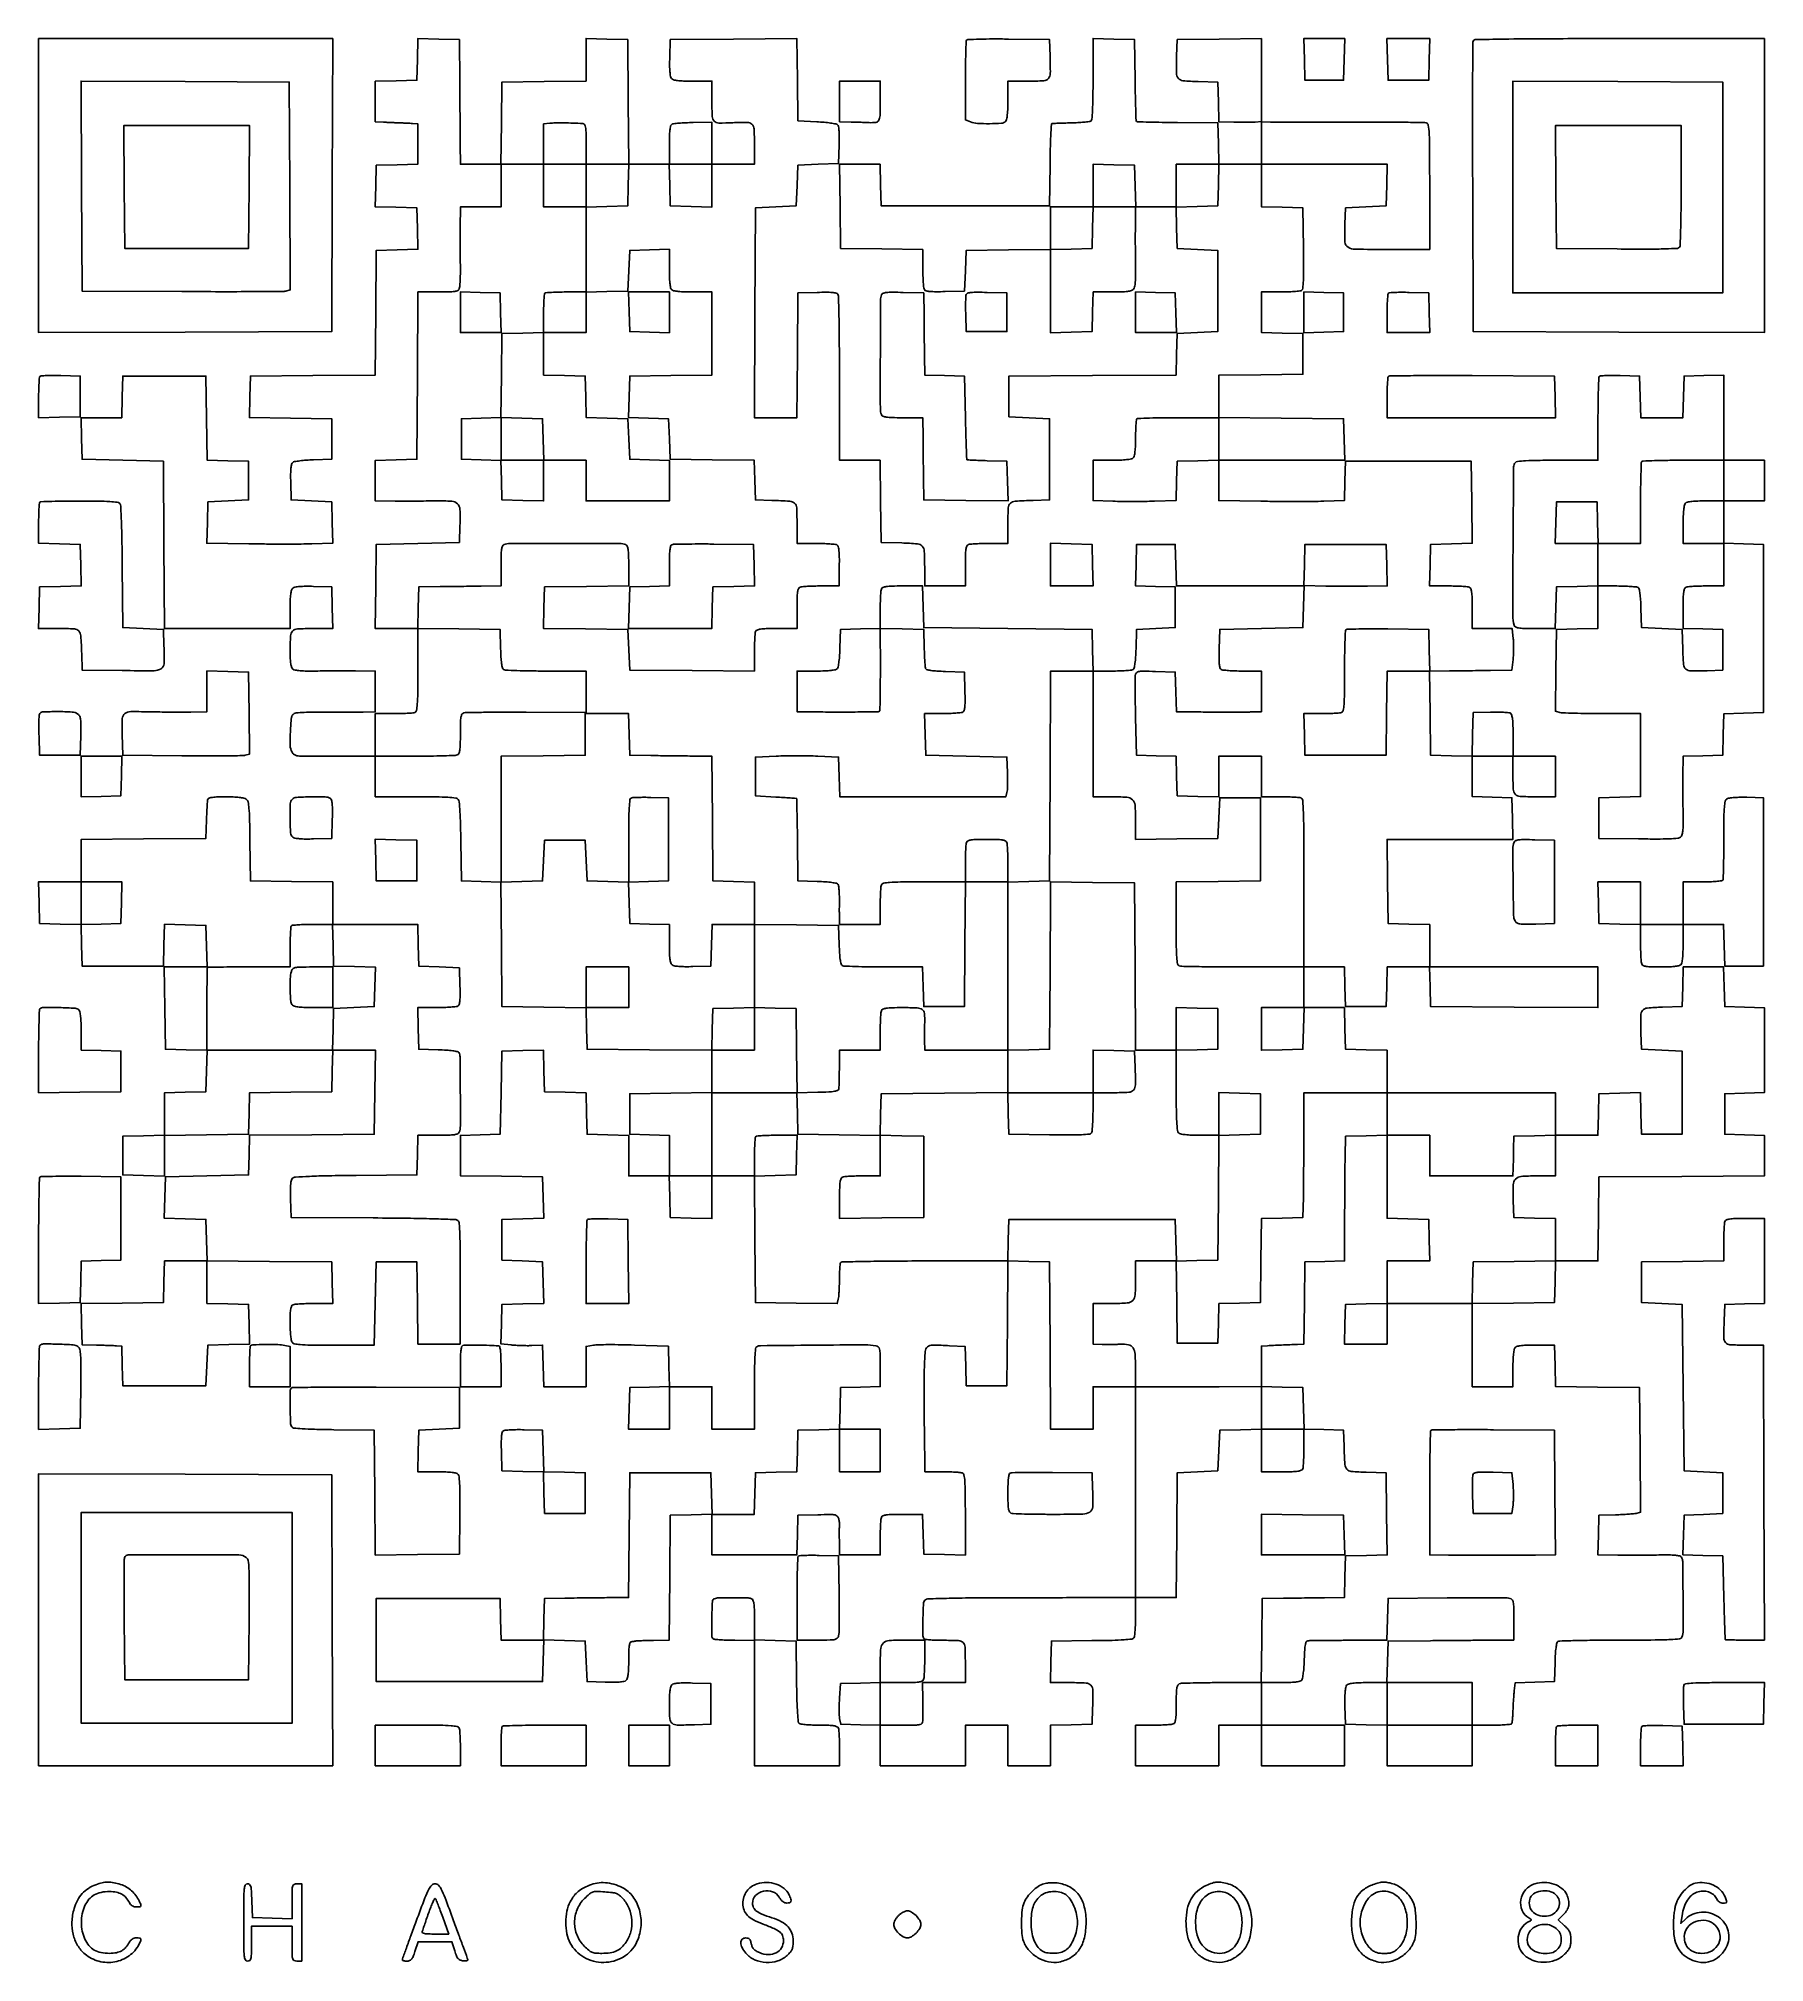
# Model space of a CAD drawing. Extents: x 179 to 1071, y 112 to 1107.
import ezdxf

# ---------------------------------------------------------------- set-up
doc = ezdxf.new("R2010")
doc.units = 0

msp = doc.modelspace()

# ---------------------------------------------------------------- linework, layer by layer
for points in [[(179, 1030.993714), (179, 954.987428), (254.75, 955.243714), (330.5, 955.5), (330.756286, 1031.25), (331.012572, 1107), (255.006286, 1107), (179, 1107)], [(833.216168, 1096.25), (833.5, 1085.5), (843.5, 1085.5), (853.5, 1085.5), (853.783832, 1096.25), (854.067663, 1107), (843.5, 1107), (832.932337, 1107)], [(876.216168, 1096.25), (876.5, 1085.5), (887, 1085.5), (897.5, 1085.5), (897.783832, 1096.25), (898.067663, 1107), (887, 1107), (875.932337, 1107)], [(223.235953, 1030.25), (223.5, 998.5), (255.5, 998.5), (287.5, 998.5), (287.764047, 1030.25), (288.028094, 1062), (255.5, 1062), (222.971906, 1062)], [(440, 1031), (440, 1020), (451, 1020), (462, 1020), (462, 1031), (462, 1042), (451, 1042), (440, 1042)], [(527, 1030.966168), (527, 1019.932337), (516.25, 1020.216168), (505.5, 1020.5), (505.216168, 1031.25), (504.932337, 1042), (515.966168, 1042), (527, 1042)], [(745.783832, 1030.75), (746.067663, 1020), (735.067663, 1020), (724.067663, 1020), (723.783832, 1009.25), (723.5, 998.5), (712.75, 998.216168), (702, 997.932337), (702, 1008.966168), (702, 1020), (713, 1020), (724, 1020), (724, 1031.033832), (724, 1042.067663), (734.75, 1041.783832), (745.5, 1041.5)], [(788.783832, 1031.25), (788.5, 1020.5), (777.75, 1020.216168), (767, 1019.932337), (767, 1030.966168), (767, 1042), (778.033832, 1042), (789.067663, 1042)], [(397, 965.534983), (397, 955), (407.534983, 955), (418.069966, 955), (417.784983, 965.25), (417.5, 975.5), (407.25, 975.784983), (397, 976.069966)], [(484.215017, 965.75), (484.5, 955.5), (494.75, 955.215017), (505, 954.930034), (505, 965.465017), (505, 976), (494.465017, 976), (483.930034, 976)], [(746, 965.534983), (746, 955), (756.534983, 955), (767.069966, 955), (766.784983, 965.25), (766.5, 975.5), (756.25, 975.784983), (746, 976.069966)], [(833, 965.5), (833, 954.930034), (843.25, 955.215017), (853.5, 955.5), (853.5, 965.5), (853.5, 975.5), (843.25, 975.784983), (833, 976.069966)], [(439.783832, 899.75), (440.067663, 889), (429.033832, 889), (418, 889), (418, 900.033832), (418, 911.067663), (428.75, 910.783832), (439.5, 910.5)], [(723.783832, 834.75), (724.067663, 824), (713.033832, 824), (702, 824), (702, 835.033832), (702, 846.067663), (712.75, 845.783832), (723.5, 845.5)], [(201, 725.465017), (201, 714.930034), (211.25, 715.215017), (221.5, 715.5), (221.784983, 725.75), (222.069966, 736), (211.534983, 736), (201, 736)], [(353.215822, 682.284178), (353.5, 671.5), (364, 671.5), (374.5, 671.5), (374.5, 682), (374.5, 692.5), (363.715822, 692.784178), (352.931643, 693.068357)], [(221.783832, 660.25), (221.5, 649.5), (211.25, 649.215017), (201, 648.930034), (201, 659.965017), (201, 671), (211.533832, 671), (222.067663, 671)], [(484, 616.5), (484, 606), (473, 606), (462, 606), (462, 616.5), (462, 627), (473, 627), (484, 627)], [(832.783832, 595.25), (832.5, 584.5), (821.75, 584.216168), (811, 583.932337), (811, 594.966168), (811, 606), (822.033832, 606), (833.067663, 606)], [(614, 377), (614, 366), (603.5, 366), (593, 366), (593, 377), (593, 388), (603.5, 388), (614, 388)], [(179, 289.506286), (179, 214), (255.006326, 214), (331.012652, 214), (330.756326, 289.25), (330.5, 364.5), (254.75, 364.756286), (179, 365.012572)], [(310, 290.5), (310, 236), (255.5, 236), (201, 236), (201, 290.5), (201, 345), (255.5, 345), (310, 345)], [(811, 333.519888), (811, 323), (832.534983, 323), (854.069966, 323), (853.784983, 333.25), (853.5, 343.5), (832.25, 343.769888), (811, 344.039775)], [(920, 246), (920, 235), (898, 235), (876, 235), (876, 246), (876, 257), (898, 257), (920, 257)], [(484, 224.5), (484, 214), (494.5, 214), (505, 214), (505, 224.5), (505, 235), (494.5, 235), (484, 235)]]:
    msp.add_lwpolyline(points, close=True)
for points in [[(374.784171, 1096.283485), (374.5, 1085.5), (363.75, 1085.216168), (353, 1084.932337), (353, 1074.466168), (353, 1064), (357.25, 1063.788296, 0.001158), (359.167431, 1063.697233, 0.000711), (361.426562, 1063.598404, 0.000713), (363.661971, 1063.50699, 0.001274), (365.5, 1063.439142, -0.001185), (367.232676, 1063.375491, -0.000899), (369.132812, 1063.297757, -0.000908), (370.915713, 1063.218363, -0.00212), (372.25, 1063.150846), (375, 1063), (375, 1052.533832), (375, 1042.067663), (364.25, 1041.783832), (353.5, 1041.5), (353.216515, 1030.784171), (352.93303, 1020.068343), (363.716515, 1019.784171), (374.5, 1019.5), (374.783485, 1008.784171), (375.06697, 998.068343), (364.283485, 997.784171), (353.5, 997.5), (353.236165, 965.263835), (352.97233, 933.02767), (320.736165, 932.763835), (288.5, 932.5), (288.216371, 921.769986), (287.932742, 911.039971), (309.216371, 910.769986), (330.5, 910.5), (330.5, 900), (330.5, 889.5), (321.054124, 889.209882, 0.009872), (317.344222, 889.022568, 0.013478), (314.012996, 888.697932, 0.010272), (311.278232, 888.29958, 0.132654), (310.348748, 887.874472, 0.165771), (309.775651, 886.938715, 0.029529), (309.440097, 884.884549, 0.022993), (309.270289, 881.903576, 0.008333), (309.294624, 877.66459), (309.5, 868.5), (320, 868), (330.5, 867.5), (330.783485, 856.784171), (331.06697, 846.068343), (320.283485, 845.784171, -0.005051), (314.692178, 845.69334, -0.00156), (306.26876, 845.667888, -0.00156), (296.847332, 845.698204, -0.001713), (287.716547, 845.787362), (265.933095, 846.074723), (266.216547, 856.787362), (266.5, 867.5), (277, 868), (287.5, 868.5), (287.5, 878.5), (287.5, 888.5), (276.769409, 888.783635), (266.038817, 889.06727), (265.769409, 910.783635), (265.5, 932.5), (244, 932.5), (222.5, 932.5), (222.216168, 921.75), (221.932337, 911), (211.432337, 911), (200.932337, 911), (201.216168, 900.25), (201.5, 889.5), (222.5, 889), (243.5, 888.5), (243.760623, 845.25), (244.021245, 802), (276.510623, 802), (309, 802), (309, 811.877555, -0.007345), (309.070162, 816.653266, -0.024181), (309.314808, 819.794146, -0.035127), (309.728754, 821.875583, -0.154085), (310.399285, 822.916414, -0.132968), (311.486141, 823.412685, -0.020746), (313.849829, 823.703614, -0.018924), (317.042317, 823.84141, -0.009044), (321.149285, 823.788859), (330.5, 823.5), (330.783832, 812.75), (331.067663, 802), (320.650463, 802, 0.012441), (312.725895, 801.802795, 0.191357), (310.287163, 800.690525, 0.181686), (309.21166, 798.183837, 0.011015), (309.013655, 789.872445, 0.010648), (309.084288, 786.251708, 0.030066), (309.339058, 783.735696, 0.043438), (309.774808, 782.013719, 0.136692), (310.44782, 781.043305, 0.131997), (311.60031, 780.514404, 0.020002), (314.137717, 780.188419, 0.017993), (317.613058, 780.008263, 0.008019), (322.19782, 780.009308, -0.001953), (326.884095, 780.06723, -0.001151), (332.484672, 780.101684, -0.001151), (338.080299, 780.110352, -0.001969), (342.75, 780.088447), (353, 780), (353, 769.5), (353, 759), (346.75, 758.81562, -0.005652), (343.43569, 758.75533, -0.001558), (338.223437, 758.735686, -0.001574), (332.318353, 758.750428, -0.001645), (326.5, 758.802421, 0.006432), (321.027344, 758.798936, 0.00918), (316.171875, 758.644193, 0.005705), (312.123897, 758.394409, 0.123531), (311, 758.023391, 0.227174), (309.702219, 755.950456, 0.015218), (309.111929, 748.78211, 0.019491), (309.020799, 741.634738, 0.116819), (309.966551, 738.0625, 0.113809), (311.014637, 736.862775, 0.112168), (312.487675, 736.235272, 0.043209), (315.106921, 735.991125, 0.00446), (321.314362, 736.005651, -0.001385), (325.98984, 736.045348, -0.000779), (331.665781, 736.068975, -0.000778), (337.395316, 736.074985, -0.001273), (342.25, 736.06017), (353, 736), (353, 725.5), (353, 715), (373.877555, 715, -0.002768), (384.411493, 714.94169, -0.012307), (390.595571, 714.720925, -0.014446), (394.585686, 714.364115, -0.192319), (395.856298, 713.67315, -0.152945), (396.362293, 712.439333, -0.005658), (396.740697, 707.358082, -0.008626), (397.045023, 700.71314, -0.003809), (397.228743, 691.92315), (397.5, 671.5), (407.736193, 671.215169), (417.972386, 670.930339), (418.236193, 638.715169), (418.5, 606.5), (440.216365, 606.230591), (461.93273, 605.961183), (462.216365, 595.230591), (462.5, 584.5), (494.75, 584.236147), (527, 583.972294), (527, 573.006035), (527, 562.039775), (505.75, 561.769888), (484.5, 561.5), (484.5, 551), (484.5, 540.5), (494.75, 540.215017), (505, 539.930034), (505, 529.465017), (505, 519), (494.5, 519), (484, 519), (484, 529.466168), (484, 539.932337), (473.25, 540.216168), (462.5, 540.5), (462.216508, 551.216508), (461.933016, 561.933016), (451.216508, 562.216508), (440.5, 562.5), (440.215829, 573.283485), (439.931657, 584.06697), (429.215829, 583.783485), (418.5, 583.5), (418, 562), (417.5, 540.5), (407.25, 540.215017), (397, 539.930034), (397, 529.484905), (397, 519.039775), (418.25, 518.769888), (439.5, 518.5), (439.783485, 507.784171), (440.06697, 497.068343), (429.283485, 496.784171), (418.5, 496.5), (418.5, 486), (418.5, 475.5), (429, 475), (439.5, 474.5), (439.783485, 463.784171), (440.06697, 453.068343), (429.283485, 452.784171), (418.5, 452.5), (418.215858, 442.326222), (417.931717, 432.152444), (423.215858, 431.587388, 0.012123), (425.636427, 431.387759, 0.00695), (428.563408, 431.258474, 0.00694), (431.511065, 431.210241, 0.01147), (434, 431.261166), (439.5, 431.5), (439.783832, 420.75), (440.067663, 410), (451.033832, 410), (462, 410), (462, 420.412102), (462, 430.824204), (465.798137, 431.465895, -0.037003), (468.170676, 431.688129, -0.004123), (473.607056, 431.748907, -0.004998), (480.087521, 431.70314, -0.004032), (487.048137, 431.528242), (504.5, 430.948898), (504.783473, 420.509802), (505.066946, 410.070705), (494.783473, 409.785353), (484.5, 409.5), (484.216168, 398.75), (483.932337, 388), (494.466168, 388), (505, 388), (505, 399), (505, 410), (516, 410), (527, 410), (527, 399), (527, 388), (538, 388), (549, 388), (549, 408.940983, -0.002933), (549.059234, 419.038575, -0.011101), (549.273548, 425.352018, -0.009839), (549.599131, 429.63853, -0.234601), (550.219058, 430.635385, -0.136684), (552.178663, 431.202891, -0.000378), (579.934159, 431.465211, -0.001009), (606.313638, 431.641357, -0.045567), (611.75, 431.170424, -0.140502), (613.014703, 430.549084, -0.158476), (613.685894, 429.378518, -0.047978), (613.952393, 426.974487, -0.003631), (614, 420.418406), (614, 410.069966), (603.75, 409.784983), (593.5, 409.5), (593.216508, 398.783492), (592.933016, 388.066984), (582.216508, 387.783492), (571.5, 387.5), (571.216508, 376.783492), (570.933016, 366.066984), (560.216508, 365.783492), (549.5, 365.5), (549.216168, 354.75), (548.932337, 344), (538, 344), (527.067663, 344), (526.783832, 354.75), (526.5, 365.5), (505.5, 365.5), (484.5, 365.5), (484.236147, 333.25), (483.972294, 301), (472.736147, 300.925726, 0.000756), (467.672098, 300.884594, 0.000467), (461.716243, 300.821651, 0.000468), (455.830288, 300.748444, 0.00084), (451, 300.675726), (440.5, 300.5), (440.216168, 289.75), (439.932337, 279), (429, 279), (418.067663, 279), (417.783832, 289.75), (417.5, 300.5), (385.5, 300.5), (353.5, 300.5), (353.5, 279), (353.5, 257.5), (396.5, 257.5), (439.5, 257.5), (439.784686, 268.334198), (440.069372, 279.168395), (450.784686, 278.834198), (461.5, 278.5), (462, 268), (462.5, 257.5), (471.850715, 257.211141, 0.009044), (475.957683, 257.15859, 0.018924), (479.150171, 257.296386, 0.020746), (481.513859, 257.587315, 0.132968), (482.600715, 258.083586, 0.151559), (483.265688, 259.104681, 0.036119), (483.681736, 261.113655, 0.025065), (483.9285, 264.120571, 0.007941), (484, 268.622445, -0.007031), (484.062523, 273.068568, -0.025706), (484.286399, 275.877848, -0.037987), (484.652471, 277.62218, -0.308235), (485.25, 278.11535, 0.009119), (485.801517, 278.176405, 0.006205), (486.426562, 278.265064, 0.006254), (487.02778, 278.365684, 0.012489), (487.5, 278.463035, -0.04467), (488.200358, 278.56102, -0.002025), (490.625618, 278.671865, -0.003374), (493.508206, 278.772433, -0.002409), (496.736147, 278.847686), (504.972294, 279), (505.236147, 311.25), (505.5, 343.5), (516.25, 343.783832), (527, 344.067663), (527, 333.533832), (527, 323), (548.965017, 323), (570.930034, 323), (571.215017, 333.25), (571.5, 343.5), (581.722245, 343.784677, -0.003488), (588.334543, 343.922669, -0.050684), (590.662172, 343.718733, -0.165802), (591.830539, 343.053969, -0.120322), (592.534088, 341.720206, -0.014931), (592.746531, 340.752221, -0.015552), (592.897539, 339.786309, -0.015411), (592.976104, 338.945432, -0.063258), (592.943422, 338.435529, 0.043569), (592.876339, 337.788254, 0.002158), (592.850897, 335.645124, 0.003471), (592.849335, 333.095394, 0.002501), (592.881579, 330.25), (593, 323), (603.5, 323), (614, 323), (614, 331.918213, -0.006277), (614.044331, 335.449196, -0.008159), (614.178303, 338.68135, -0.006338), (614.368222, 341.373807, -0.070946), (614.606989, 342.418213, -0.204941), (615.397244, 343.232062, -0.063222), (617.080782, 343.697172, -0.030449), (620.025624, 343.940347, -0.005378), (625.572006, 344), (635.930034, 344), (636.215017, 333.75), (636.5, 323.5), (647.25, 323.216168), (658, 322.932337), (658, 343.859179, 0.002101), (657.950229, 355.702003, 0.016231), (657.723852, 361.238589, 0.030886), (657.301606, 364.345507, 0.257356), (656.418213, 365.393011, 0.070786), (655.37554, 365.631731, 0.006401), (652.701889, 365.821697, 0.008207), (649.492326, 365.955666, 0.006326), (645.988133, 366), (637.13984, 366), (636.81992, 387.75, -0.001889), (636.720363, 396.857852, -0.001729), (636.685706, 406.238002, -0.001728), (636.712662, 414.612139, -0.005663), (636.81227, 420.145327, -0.012188), (637.248322, 428.257475, -0.199889), (638.460453, 430.628106, -0.182464), (641.045584, 431.550148, -0.009869), (649.859204, 431.214292), (657.932828, 430.746918), (658.216414, 420.623459), (658.5, 410.5), (669, 410.5), (679.5, 410.5), (679.763898, 442.783691), (680.027795, 475.067381), (690.763898, 474.783691), (701.5, 474.5), (701.760623, 431.25), (702.021245, 388), (713.010623, 388), (724, 388), (724, 399), (724, 410), (734.997836, 410), (745.995672, 410), (745.982205, 355.5), (745.968738, 301), (734.734369, 300.96543, -0.000385), (728.029792, 300.949962, -0.000055), (714.320804, 300.930409, -0.000063), (698.106135, 300.911112, -0.000054), (681.017305, 300.894755, 0.00175), (663.184422, 300.817199, 0.003875), (649.58615, 300.605066, 0.001145), (638.534913, 300.321653, 0.167746), (637.349326, 299.874952, 0.210173), (636.367653, 297.912142, 0.008023), (636.088761, 289.564062, 0.007251), (636.06479, 281.149859, 0.256826), (636.995832, 279.502576, 0.115942), (637.716446, 279.261593, 0.006322), (640.1163, 279.071063, 0.009555), (643.003022, 278.933918, 0.006813), (646.239128, 278.88622, -0.009912), (654.460449, 278.714086, -0.184917), (656.799937, 277.707102, -0.191219), (657.829, 275.407416, -0.01072), (658, 267.432612), (658, 257), (646.939812, 257), (635.879624, 257), (636.005865, 248.25, -0.001027), (636.04936, 244.734939, -0.001212), (636.07562, 241.409375, -0.001058), (636.085045, 238.601305, -0.007648), (636.066053, 237.25, -0.15749), (635.614629, 235.980962, -0.180944), (634.529323, 235.302638, -0.047129), (632.101853, 235.043371, -0.003053), (625, 235), (614, 235), (614, 246), (614, 257), (624.893011, 257, 0.005003), (630.756842, 257.058671, 0.029178), (633.833669, 257.300233, 0.06089), (635.585285, 257.763049, 0.209079), (636.393011, 258.581787, 0.07203), (636.632106, 259.638111, 0.005915), (636.821697, 262.465525, 0.007831), (636.955695, 265.859224, 0.005951), (637, 269.581787), (637, 279), (627.434259, 279, 0.013406), (618.656095, 278.764602, 0.170487), (615.651483, 277.524807, 0.194511), (614.283965, 274.747191, 0.01832), (614, 266.999799), (614, 257.069966), (603.75, 256.784983), (593.5, 256.5), (592.970418, 249, 0.009238), (592.809463, 245.908595, 0.009315), (592.763426, 242.821875, 0.009163), (592.822694, 240.13329, 0.036753), (593.009432, 238.5), (593.578029, 235.5), (603.789014, 235.215017), (614, 234.930034), (614, 224.465017), (614, 214), (636, 214), (658, 214), (658, 224.5), (658, 235), (669, 235), (680, 235), (680, 224.5), (680, 214), (691, 214), (702, 214), (702, 224.466168), (702, 234.932337), (712.75, 235.216168), (723.5, 235.5), (723.795054, 244, 0.009943), (723.9279, 252.967356, 0.180053), (722.931202, 255.604424, 0.2029), (720.496251, 256.789002, 0.013105), (712.447116, 257), (701.932337, 257), (702.216168, 267.75), (702.5, 278.5), (723.409228, 278.698619, 0.002817), (733.806455, 278.855962, 0.012035), (740.00521, 279.13407, 0.012627), (744.063125, 279.517286, 0.225229), (745.143915, 280.198619, 0.115145), (745.470651, 281.13425, 0.007691), (745.731394, 283.981782, 0.01076), (745.918688, 287.420453, 0.007831), (745.984687, 291.25), (746, 301), (756.486147, 301), (766.972294, 301), (767.236147, 333.25), (767.5, 365.5), (778, 366), (788.5, 366.5), (789, 377), (789.5, 387.5), (800.25, 387.783832), (811, 388.067663), (811, 377.033832), (811, 366), (821.393011, 366, 0.005351), (826.960143, 366.059586, 0.030363), (829.913621, 366.30265, 0.063068), (831.601595, 366.76761, 0.205218), (832.393011, 367.581787, 0.072102), (832.632129, 368.638915, 0.005887), (832.821697, 371.475801, 0.007809), (832.955696, 374.880803, 0.005929), (833, 378.616771), (833, 388.069966), (843.25, 387.784983), (853.5, 387.5), (853.75078, 379, 0.008001), (854.167162, 369.85434, 0.165236), (855.196667, 367.34273, 0.196929), (857.49116, 366.190479, 0.012174), (865.2603, 365.784869), (875.5, 365.5), (875.769789, 344.284032), (876.039577, 323.068065), (865.269789, 322.784032), (854.5, 322.5), (854.216168, 311.75), (853.932337, 301), (843.716168, 300.878498, -0.000018), (839.011865, 300.822715, -0.00001), (833.269749, 300.754941, -0.00001), (827.453221, 300.686515, -0.000016), (822.5, 300.628498), (811.5, 300.5), (811.230498, 278.75), (810.960995, 257), (790.562285, 257, 0.002773), (782.630866, 256.956005, 0.004129), (775.691046, 256.821697, 0.001844), (769.779299, 256.636626, 0.083046), (768.581787, 256.393011, 0.200263), (767.773476, 255.622124, 0.065784), (767.305916, 254.010808, 0.03193), (767.060828, 251.207285, 0.00584), (767, 246, -0.00584), (766.939172, 240.792715, -0.03193), (766.694084, 237.989192, -0.065784), (766.226524, 236.377876, -0.200263), (765.418213, 235.606989, -0.070946), (764.373807, 235.368222, -0.006338), (761.68135, 235.178303, -0.008159), (758.449196, 235.044331, -0.006277), (754.918213, 235), (746, 235), (746, 224.5), (746, 214), (767.5, 214), (789, 214), (789, 224.5), (789, 235), (800, 235), (811, 235), (811, 224.5), (811, 214), (832.5, 214), (854, 214), (854, 224.5), (854, 235), (832.5, 235), (811, 235), (811, 246), (811, 257), (820.877555, 257, 0.00775), (825.465038, 257.07111, 0.021862), (828.661716, 257.310401, 0.027915), (830.855494, 257.69658, 0.163434), (831.837437, 258.304124, 0.131421), (832.277004, 259.259099, 0.010763), (832.687053, 261.999888, 0.013854), (833.019842, 265.34104, 0.010217), (833.209882, 269.054124, -0.006165), (833.420797, 273.952188, -0.03235), (833.743407, 276.626743, -0.067579), (834.233403, 278.10698, -0.26245), (835, 278.63465, -0.01907), (836.110313, 278.69176, -0.000368), (841.850999, 278.763631, -0.000888), (848.552126, 278.83069, -0.000595), (856.216168, 278.88465), (875.932337, 279), (876.216168, 289.75), (876.5, 300.5), (907, 300.779881, -0.001543), (918.833446, 300.851959, -0.002337), (929.128125, 300.834787, -0.000876), (937.982137, 300.763127, -0.057195), (939.5, 300.573771, -0.168817), (940.592675, 299.868988, -0.121614), (941.191055, 298.534141, -0.040844), (941.448808, 295.905343, -0.004024), (941.5, 289.544095), (941.5, 279.000412), (931, 278.939798, 0.000371), (925.512826, 278.904048, 0.00011), (917.121875, 278.841297, 0.000111), (907.692912, 278.766623, 0.000119), (898.5, 278.689593), (876.5, 278.5), (876.216168, 267.75), (875.932337, 257), (866.088613, 257, 0.007383), (861.331448, 256.929752, 0.02424), (858.199625, 256.684969, 0.035195), (856.123107, 256.270883, 0.153918), (855.083586, 255.600715, 0.132968), (854.587315, 254.513859, 0.020746), (854.296386, 252.150171, 0.018924), (854.15859, 248.957683, 0.009044), (854.211141, 244.850715), (854.5, 235.5), (865.25, 235.216168), (876, 234.932337), (876, 224.466168), (876, 214), (898, 214), (920, 214), (920, 224.5), (920, 235), (929.940983, 235, 0.00746), (933.786464, 235.057378, 0.011518), (937.105837, 235.233054, 0.00599), (939.864695, 235.476159, 0.233445), (940.372299, 235.793375, 0.10677), (940.574085, 236.362294, 0.00702), (940.773561, 238.103455, 0.009921), (940.942349, 240.203897, 0.007236), (941.049745, 242.543375, -0.005029), (941.157143, 245.132315, -0.003738), (941.325846, 247.988754, -0.003778), (941.525526, 250.681363, -0.008533), (941.726907, 252.716215), (942.216955, 256.932429), (952.358477, 257.216215), (962.5, 257.5), (962.788805, 267.464966, -0.00836), (962.987032, 271.800174, -0.019108), (963.315749, 275.055937, -0.01918), (963.737468, 277.411, -0.199883), (964.288805, 278.199653, -0.135299), (965.309257, 278.512136, -0.000983), (974.292471, 278.747767, -0.003633), (984.618013, 278.923246, -0.002309), (996.643011, 278.984687, 0.001303), (1014.58309, 279.040275, 0.011139), (1022.617293, 279.265152, 0.017524), (1027.208171, 279.657723, 0.277846), (1028.393011, 280.581787, 0.091671), (1029.018115, 283.948602, 0.001801), (1028.967817, 301.549783, 0.00127), (1028.805928, 319.538477, 0.139258), (1028.126581, 321.829429, 0.196609), (1027.220955, 322.472579, 0.032607), (1025.067193, 322.829141, 0.022473), (1021.717902, 323.009962, 0.006044), (1016.391893, 322.99349, -0.001772), (1011.475564, 322.936275, -0.001086), (1005.67828, 322.901944, -0.001088), (999.938622, 322.892906, -0.001939), (995.215017, 322.914061), (984.930034, 323), (985.215017, 333.25), (985.5, 343.5), (994, 343.75078, 0.00487), (997.420312, 343.885041, 0.005669), (1000.668123, 344.081155, 0.005068), (1003.40977, 344.305875, 0.033662), (1004.763823, 344.523302), (1007.027647, 345.045043), (1006.763823, 377.272521), (1006.5, 409.5), (984.783635, 409.769409), (963.06727, 410.038817), (962.783635, 420.769409), (962.5, 431.5), (952.712919, 431.5, 0.00665), (947.739107, 431.433843, 0.028066), (944.767521, 431.187479, 0.048144), (942.919948, 430.74503, 0.170654), (941.978232, 430, 0.109035), (941.605034, 428.965489, 0.009918), (941.304487, 426.223437, 0.012476), (941.090353, 422.902151, 0.009445), (941.015313, 419.25), (941, 410), (930.5, 410), (920, 410), (920, 431.480112), (920, 452.960225), (941.25, 453.230112), (962.5, 453.5), (962.783832, 464.25), (963.067663, 475), (974.014329, 475), (984.960995, 475), (985.230498, 496.75), (985.5, 518.5), (1028.25, 518.760736), (1071, 519.021473), (1071, 529.475753), (1071, 539.930034), (1060.75, 540.215017), (1050.5, 540.5), (1050.5, 551), (1050.5, 561.5), (1060.75, 561.784983), (1071, 562.069966), (1071, 584), (1071, 605.930034), (1060.75, 606.215017), (1050.5, 606.5), (1050.215017, 616.75), (1049.930034, 627), (1039.5, 627), (1029.069966, 627), (1028.784983, 616.75), (1028.5, 606.5), (1018.2603, 606.215131, 0.013827), (1010.45705, 605.781878, 0.200378), (1008.051258, 604.533568, 0.174565), (1007.074823, 601.86687, 0.010012), (1007.204946, 593), (1007.5, 584.5), (1018, 584), (1028.5, 583.5), (1028.5, 562), (1028.5, 540.5), (1018, 540.5), (1007.5, 540.5), (1007.215829, 551.283485), (1006.931657, 562.06697), (996.215829, 561.783485), (985.5, 561.5), (985.216168, 550.75), (984.932337, 540), (973.966168, 540), (963, 540), (963, 551), (963, 562), (919.5, 562), (876, 562), (876, 572.966168), (876, 583.932337), (865.25, 584.216168), (854.5, 584.5), (854.216168, 595.25), (853.932337, 606), (843.466168, 606), (833, 606), (833, 616.5), (833, 627), (843.465017, 627), (853.930034, 627), (854.215017, 616.75), (854.5, 606.5), (865, 606.5), (875.5, 606.5), (875.784983, 616.75), (876.069966, 627), (887, 627), (897.930034, 627), (898.215017, 616.75), (898.5, 606.5), (941.75, 606.239377), (985, 605.978755), (985, 616.489377), (985, 627), (941.5, 627), (898, 627), (898, 637.966168), (898, 648.932337), (887.25, 649.216168), (876.5, 649.5), (876.230498, 671.25), (875.960995, 693), (908.514329, 693), (941.067663, 693), (940.783832, 703.75), (940.5, 714.5), (930.25, 714.784983), (920, 715.069966), (920, 725.534983), (920, 736), (930.5, 736), (941, 736), (941.013655, 727.75, 0.009915), (941.202872, 718.943869, 0.176041), (942.265527, 716.357376, 0.197625), (944.696972, 715.206034, 0.013006), (952.616631, 715), (963, 715), (963, 725.5), (963, 736), (952.070621, 736), (941.141243, 736), (941.124691, 746.657566, 0.006669), (941.049544, 751.703619, 0.021512), (940.810744, 755.049708, 0.028224), (940.427438, 757.2734, 0.193909), (939.804069, 758.164936, 0.121254), (938.87948, 758.488057, 0.009362), (936.23932, 758.689507, 0.012381), (933.042324, 758.793995, 0.009125), (929.5, 758.757369), (920.5, 758.5), (920.216936, 747.216504), (919.933871, 735.933007), (909.216936, 736.216504), (898.5, 736.5), (898.230498, 758.25), (897.960995, 780), (908.230498, 780.072108, 0.00076), (912.955456, 780.112469, 0.000423), (918.714584, 780.17529, 0.000422), (924.54306, 780.248714, 0.000683), (929.5, 780.322108), (940.5, 780.5), (941.101592, 786, 0.015301), (941.296826, 788.486769, 0.009377), (941.38209, 791.426562, 0.009398), (941.357146, 794.3426, 0.016501), (941.211689, 796.75), (940.720194, 802), (930.360097, 802), (920, 802), (920, 812.393011, 0.005351), (919.940414, 817.960143, 0.030363), (919.69735, 820.913621, 0.063068), (919.23239, 822.601595, 0.205218), (918.418213, 823.393011, 0.0721), (917.361111, 823.632128, 0.005887), (914.524537, 823.821697, 0.007809), (911.119908, 823.955696, 0.00593), (907.384381, 824), (897.932337, 824), (898.216168, 834.75), (898.5, 845.5), (909.269789, 845.784032), (920.039577, 846.068065), (919.769789, 867.284032), (919.5, 888.5), (887, 888.5), (854.5, 888.5), (854.21572, 878.313661), (853.931439, 868.127322), (843.21572, 867.813661, -0.00554), (837.653828, 867.712521, -0.001702), (829.25868, 867.681475, -0.001703), (819.863011, 867.710716, -0.001866), (810.75, 867.804127), (789, 868.108255), (789, 878.554127), (789, 889), (821.533832, 889), (854.067663, 889), (853.783832, 899.75), (853.5, 910.5), (821.25, 910.763853), (789, 911.027706), (789, 921.994351), (789, 932.960995), (810.75, 933.230498), (832.5, 933.5), (832.5, 944), (832.5, 954.5), (821.75, 954.783832), (811, 955.067663), (811, 965.533832), (811, 976), (820.75, 976.015313, 0.007655), (824.577369, 976.079922, 0.010563), (828.009244, 976.26306, 0.007444), (830.852781, 976.517741, 0.115844), (831.77083, 976.837204, 0.230932), (832.427241, 977.904588, 0.012869), (832.714887, 981.908791, 0.012029), (832.849994, 988.071549, 0.002701), (832.77083, 998.571891), (832.5, 1019.5), (821.75, 1019.783832), (811, 1020.067663), (811, 1031.033832), (811, 1042), (843.533832, 1042), (876.067663, 1042), (875.783832, 1031.25), (875.5, 1020.5), (865, 1020), (854.5, 1019.5), (854.204946, 1011, 0.017378), (854.205453, 1001.813808, 0.257598), (855.800938, 999.146345, 0.129107), (859.504163, 998.118547, 0.003484), (876.519052, 998), (898, 998), (898, 1030.432612, 0.001085), (897.957193, 1050.15051, 0.012171), (897.732345, 1057.987447, 0.025228), (897.295345, 1062.195834, 0.286837), (896.25, 1063.405666, 0.071553), (894.875043, 1063.62286, 0.000613), (884.145313, 1063.757874, 0.002141), (871.808146, 1063.845167, 0.001377), (857.5, 1063.845755, -0.000351), (842.980399, 1063.816578, -0.000488), (829.973437, 1063.812276, -0.000298), (819.021351, 1063.825869, -0.006239), (815.75, 1063.872702), (811, 1064), (811, 1085.519502), (811, 1107.039005), (789.25, 1106.769502), (767.5, 1106.5), (767.204946, 1098, 0.010012), (767.074823, 1089.13313, 0.174565), (768.051258, 1086.466432, 0.200378), (770.45705, 1085.218122, 0.013827), (778.2603, 1084.784869), (788.5, 1084.5), (788.784983, 1074.25), (789.069966, 1064), (796.784983, 1063.820304, 0.003434), (799.97706, 1063.76789, 0.003374), (803.188401, 1063.758894, 0.003319), (806.003928, 1063.788699, 0.01282), (807.75, 1063.863587), (811, 1064.086564), (811, 1053.043282), (811, 1042), (800.033832, 1042), (789.067663, 1042), (788.783832, 1052.75), (788.5, 1063.5), (767.722808, 1063.610525, -0.002172), (759.722618, 1063.687833, -0.003496), (752.906519, 1063.830981, -0.000698), (746.920851, 1064.006923, -0.190925), (746.460862, 1064.205805, -0.189438), (746.260372, 1064.665885, -0.000685), (746.048576, 1070.688924, -0.003453), (745.864251, 1077.546198, -0.002145), (745.738054, 1085.59528), (745.5, 1106.5), (734.75, 1106.783832), (724, 1107.067663), (724, 1086.092849, -0.00306), (723.939701, 1076.241059, -0.010428), (723.727401, 1069.828825, -0.008101), (723.412152, 1065.3425, -0.237011), (722.828159, 1064.393797, -0.108389), (721.982534, 1064.096912, -0.006771), (719.333838, 1063.809305, -0.009747), (716.140971, 1063.56899, -0.007066), (712.578159, 1063.421052, 0.00068), (709.04654, 1063.319572, 0.001008), (705.952239, 1063.220202, 0.000438), (703.307472, 1063.12761, 0.02044), (702.769888, 1063.086273, 0.365528), (702.469057, 1062.764837, 0.001146), (702.174966, 1056.783155, 0.00532), (701.925873, 1049.904092, 0.003214), (701.769888, 1041.75), (701.5, 1020.5), (658, 1020.5), (614.5, 1020.5), (614.216168, 1031.25), (613.932337, 1042), (603.446666, 1042), (592.960995, 1042), (593.230498, 1020.25), (593.5, 998.5), (614.75, 998.230112), (636, 997.960225), (636.015313, 988.230112, 0.007771), (636.080715, 984.409125, 0.010693), (636.266219, 980.979803, 0.007606), (636.524368, 978.139472, 0.115389), (636.847958, 977.211769, 0.19692), (637.705135, 976.604266, 0.033714), (639.717063, 976.278982, 0.023663), (642.804805, 976.138177, 0.006827), (647.582645, 976.211769), (657.5, 976.5), (658, 987), (658.5, 997.5), (680.25, 997.769502), (702, 998.039005), (702, 976.485671), (702, 954.932337), (712.75, 955.216168), (723.5, 955.5), (723.784983, 965.75), (724.069966, 976), (733.912538, 976, 0.007124), (738.794902, 976.069572, 0.02589), (741.886832, 976.318283, 0.040589), (743.896363, 976.753258, 0.146988), (744.974344, 977.469086, 0.130772), (745.515866, 978.641621, 0.021773), (745.838241, 981.125842, 0.018684), (746.004389, 984.574156, 0.007851), (745.981535, 989.219086, -0.002504), (745.908486, 993.897152, -0.001473), (745.865636, 999.490919, -0.001473), (745.855752, 1005.081758, -0.002516), (745.884747, 1009.75), (746, 1020), (756.466168, 1020), (766.932337, 1020), (767.216168, 1009.25), (767.5, 998.5), (778, 998), (788.5, 997.5), (788.5, 976.5), (788.5, 955.5), (778, 955), (767.5, 954.5), (767.216276, 943.760597), (766.932552, 933.021195), (723.716276, 932.760597), (680.5, 932.5), (680.5, 922), (680.5, 911.5), (691, 911), (701.5, 910.5), (701.5, 889.5), (701.5, 868.5), (693, 868.24922, 0.007926), (683.756564, 867.829771, 0.170244), (681.27627, 866.785637, 0.199796), (680.184972, 864.471708, 0.011573), (680, 856.480948), (680, 846), (670.581787, 846, 0.005951), (666.859224, 845.955695, 0.007831), (663.465525, 845.821697, 0.005915), (660.638111, 845.632106, 0.07203), (659.581787, 845.393011, 0.205218), (658.76761, 844.601595, 0.063068), (658.30265, 842.913621, 0.030363), (658.059586, 839.960143, 0.005351), (658, 834.393011), (658, 824), (647.5, 824), (637, 824), (636.986345, 832.75, 0.009476), (636.798796, 841.891733, 0.172147), (635.731541, 844.560553, 0.195358), (633.265497, 845.793335, 0.012789), (625.141929, 846.217265), (614.5, 846.5), (614.230112, 867.75), (613.960225, 889), (603.480112, 889), (593, 889), (592.95834, 899.75, -0.000454), (592.940369, 905.807736, -0.000091), (592.920098, 916.612046, -0.000096), (592.901209, 929.187053, -0.00009), (592.886658, 942.056966, 0.002251), (592.820211, 954.242078, 0.003541), (592.641923, 964.705757, 0.000953), (592.404875, 973.811885, 0.132172), (592.095674, 974.845197, 0.206375), (591.280085, 975.415454, 0.028775), (589.19457, 975.721307, 0.022219), (586.07259, 975.857677, 0.007069), (581.417355, 975.788231), (571.5, 975.5), (571.236147, 943.25), (570.972294, 911), (559.977534, 911), (548.982775, 911), (549.241388, 965.25), (549.5, 1019.5), (560, 1020), (570.5, 1020.5), (571, 1031), (571.5, 1041.5), (582, 1042), (592.5, 1042.5), (592.789648, 1051.910352, 0.009052), (592.840268, 1055.906317, 0.017612), (592.710631, 1059.093133, 0.016788), (592.446066, 1061.500693, 0.161989), (591.991548, 1062.408452, 0.150833), (591.136984, 1062.859873, 0.010075), (588.373393, 1063.324107, 0.013797), (584.997628, 1063.726659, 0.009853), (581.2019, 1063.9981), (571.5, 1064.5), (571.230073, 1085.763639), (570.960145, 1107.027278), (538.230073, 1106.763639), (505.5, 1106.5), (505.211141, 1097.149285, 0.009044), (505.15859, 1093.042317, 0.018924), (505.296386, 1089.849829, 0.020746), (505.587315, 1087.486141, 0.132968), (506.083586, 1086.399285, 0.154085), (507.124417, 1085.728754, 0.035127), (509.205854, 1085.314808, 0.024181), (512.346734, 1085.070162, 0.007345), (517.122445, 1085), (527, 1085), (527, 1074.616631, 0.011437), (527.180377, 1066.73228, 0.183493), (528.221517, 1064.32826, 0.201455), (530.555518, 1063.337162, 0.014178), (537.801517, 1063.513862, -0.013725), (545.309193, 1063.703742, -0.197464), (547.725544, 1062.704629, -0.187206), (548.808668, 1060.270625, -0.01214), (549, 1052.391592), (549, 1042), (538, 1042), (527, 1042), (527, 1052.899452), (527, 1063.798903), (517.25, 1063.620508, 0.007202), (513.424124, 1063.495365, 0.009954), (509.996875, 1063.26537, 0.006907), (507.15421, 1062.978063, 0.111302), (506.25, 1062.662039, 0.200852), (505.668433, 1061.84126, 0.025992), (505.301053, 1059.67563, 0.021479), (505.068856, 1056.505634, 0.007542), (505, 1051.940983), (505, 1042), (494.513853, 1042), (484.027706, 1042), (483.763853, 1074.25), (483.5, 1106.5), (472.75, 1106.783832), (462, 1107.067663), (462, 1096.053334), (462, 1085.039005), (440.25, 1084.769502), (418.5, 1084.5), (418.230112, 1063.25), (417.960225, 1042), (407.480112, 1042), (397, 1042), (396.929335, 1052.25, 0.000166), (396.890421, 1057.634639, 0.000048), (396.826749, 1065.951563, 0.000048), (396.753177, 1075.325425, 0.000052), (396.679335, 1084.5), (396.5, 1106.5), (385.784171, 1106.783485), (375.068343, 1107.06697)], [(658.611115, 1106.179787, 0.1316), (658.395712, 1105.462878, 0.00112), (658.232966, 1099.640075, 0.003845), (658.112033, 1092.927335, 0.002457), (658.069806, 1085.123999), (658.059743, 1064.927784), (660.594971, 1063.963892, 0.075704), (664.285307, 1063.168824, 0.018515), (670.519084, 1063.018826, 0.013571), (676.749875, 1063.268875, 0.181491), (678.8, 1064.2, 0.150969), (679.328068, 1065.200304, 0.019349), (679.688776, 1067.630442, 0.018472), (679.925705, 1070.928253, 0.008695), (680, 1075.2), (680, 1085), (690.480948, 1085, 0.01319), (698.50249, 1085.211645, 0.203196), (700.933469, 1086.397028, 0.179688), (701.928151, 1089.034911, 0.009927), (701.795054, 1098), (701.5, 1106.5), (680.32118, 1106.769681, 0.003828), (672.163819, 1106.811099, 0.006147), (665.207585, 1106.707643, 0.001757), (659.203343, 1106.523378, 0.250827)], [(920.460009, 1105.75, 0.090591), (920.266358, 1104.709509, 0.000109), (920.198937, 1082.982812, 0.000984), (920.176611, 1058.652573, 0.000605), (920.241394, 1030), (920.5, 955.5), (995.75, 955.243674), (1071, 954.987348), (1071, 1030.993674), (1071, 1107), (995.968615, 1107, 0.000668), (957.448289, 1106.948566, 0.003471), (936.19131, 1106.744245, 0.001205), (921.475143, 1106.465155, 0.305157)], [(308.758677, 1030.77123), (309.017354, 977.04246), (306.758677, 976.494347, -0.057902), (304.987826, 976.276519, -0.000418), (290.035361, 976.188577, -0.001589), (272.903102, 976.156579, -0.001017), (253, 976.223117), (201.5, 976.5), (201.241383, 1030.758691), (200.982767, 1085.017383), (254.741383, 1084.758691), (308.5, 1084.5)], [(593, 1074.5), (593, 1064), (599, 1063.875, -0.001654), (601.535448, 1063.813789, -0.001437), (604.192187, 1063.733217, -0.001445), (606.596567, 1063.646425, -0.004253), (608.25, 1063.567866, 0.046022), (611.743345, 1063.693667, 0.245409), (613.258971, 1064.751347, 0.113313), (613.892857, 1067.187611, 0.00722), (614, 1074.606989), (614, 1085), (603.5, 1085), (593, 1085)], [(1049.5, 1030), (1049.5, 975.5), (995.211905, 975.5), (940.92381, 975.5), (940.942857, 1025.75, -0.000032), (940.951538, 1045.331386, -0.000047), (940.961905, 1062.563467, -0.000022), (940.972765, 1077.239555, -0.00086), (940.980952, 1080.508612), (941, 1085.017225), (995.25, 1084.758612), (1049.5, 1084.5)], [(460.25, 1063.101771, -0.233419), (461.178844, 1062.573994, -0.108387), (461.70591, 1061.252564, -0.036697), (461.948818, 1058.5678, -0.004217), (462, 1052.5), (462, 1042), (473.033832, 1042), (484.067663, 1042), (483.783832, 1031.25), (483.5, 1020.5), (472.75, 1020.216168), (462, 1019.932337), (462, 997.932337), (462, 975.932337), (472.75, 976.216168), (483.5, 976.5), (484, 987), (484.5, 997.5), (494.75, 997.784983), (505, 998.069966), (505, 988.234983, 0.008651), (505.074216, 983.94585, 0.018431), (505.311007, 980.637948, 0.019307), (505.671574, 978.201601, 0.151099), (506.2, 977.2, 0.150969), (507.200304, 976.671932, 0.019349), (509.630442, 976.311224, 0.018472), (512.928253, 976.074295, 0.008695), (517.2, 976), (527, 976), (527, 954.519888), (527, 933.039775), (505.75, 932.769888), (484.5, 932.5), (484.216527, 921.785353), (483.933054, 911.070705), (494.216527, 910.785353), (504.5, 910.5), (505, 900), (505.5, 889.5), (527.215231, 889.230595), (548.930462, 888.961189), (549.215231, 878.730595), (549.5, 868.5), (558, 868.24922, -0.007926), (567.243436, 867.829771, -0.170244), (569.72373, 866.785637, -0.199796), (570.815028, 864.471708, -0.011573), (571, 856.480948), (571, 846), (580.75, 845.984687, -0.007563), (584.576243, 845.920797, -0.01046), (588.004602, 845.739809, -0.007317), (590.84613, 845.488262, -0.116208), (591.755028, 845.172563, -0.201055), (592.342471, 844.328999, -0.027975), (592.679648, 842.178718, -0.021783), (592.85983, 838.967158, -0.006981), (592.85278, 834.187876), (592.695505, 824), (583.42954, 824, 0.006046), (579.765313, 823.955687, 0.007928), (576.420802, 823.821697, 0.00604), (573.634568, 823.632008, 0.071711), (572.581787, 823.393011, 0.205218), (571.76761, 822.601595, 0.063068), (571.30265, 820.913621, 0.030363), (571.059586, 817.960143, 0.005351), (571, 812.393011), (571, 802), (560.606989, 802, 0.005351), (555.039857, 801.940414, 0.030363), (552.086379, 801.69735, 0.063068), (550.398405, 801.23239, 0.205218), (549.606989, 800.418213, 0.072059), (549.367885, 799.36157, 0.005904), (549.178303, 796.530406, 0.007822), (549.044305, 793.132231, 0.005942), (549, 789.404359), (549, 779.972294), (516.75, 780.236147), (484.5, 780.5), (484, 791), (483.5, 801.5), (461.716367, 801.769596), (439.932734, 802.039192), (440.216367, 812.769596), (440.5, 823.5), (462.25, 823.769502), (484, 824.039005), (484, 834.412514, 0.005366), (483.940377, 839.968078, 0.030411), (483.697251, 842.916741, 0.063154), (483.232207, 844.602242, 0.205063), (482.418213, 845.393011, 0.09131), (479.396341, 845.956311, 0.000544), (451, 845.987224, 0.000544), (422.603659, 845.956311, 0.09131), (419.581787, 845.393011, 0.205218), (418.76761, 844.601595, 0.063068), (418.30265, 842.913621, 0.030363), (418.059586, 839.960143, 0.005351), (418, 834.393011), (418, 824), (407.75, 823.902492, 0.000362), (403.032594, 823.8542, 0.000201), (397.279688, 823.788832, 0.0002), (391.45558, 823.717978, 0.000324), (386.5, 823.652492), (375.5, 823.5), (375.216371, 812.769986), (374.932742, 802.039971), (396.216371, 801.769986), (417.5, 801.5), (417.788805, 791.535034, 0.00836), (417.987032, 787.199826, 0.019108), (418.315749, 783.944063, 0.01918), (418.737468, 781.589, 0.199883), (419.288805, 780.800347, 0.131294), (420.274703, 780.489938, 0.002049), (426.239524, 780.252233, 0.005289), (433.209892, 780.076871, 0.003459), (441.25, 780.015313), (462, 780), (462, 769), (462, 758), (472.966168, 758), (483.932337, 758), (484.216168, 747.25), (484.5, 736.5), (495.5, 736.322108, 0.000679), (500.454617, 736.248714, 0.000421), (506.275618, 736.17529, 0.000422), (512.024107, 736.112466, 0.00076), (516.736147, 736.072108), (526.972294, 736), (527.236147, 703.75), (527.5, 671.5), (538.25, 671.216168), (549, 670.932337), (549, 659.985671), (549, 649.039005), (570.75, 648.769502), (592.5, 648.5), (592.788805, 638.535034, 0.00836), (592.987032, 634.199826, 0.019108), (593.315749, 630.944063, 0.01918), (593.737468, 628.589, 0.199883), (594.288805, 627.800347, 0.130969), (595.272028, 627.49009, 0.002146), (601.082373, 627.252233, 0.005416), (607.880024, 627.07688, 0.00355), (615.715017, 627.015313), (635.930034, 627), (636.215017, 616.75), (636.5, 606.5), (647, 606.5), (657.5, 606.5), (657.763853, 638.75), (658.027706, 671), (636.620842, 671, 0.002043), (624.491408, 670.95044, 0.015891), (618.837503, 670.724438, 0.029989), (615.662773, 670.30392, 0.258737), (614.606989, 669.418213, 0.07203), (614.367894, 668.361889, 0.005915), (614.178303, 665.534475, 0.007831), (614.044305, 662.140776, 0.005951), (614, 658.418213), (614, 649), (603.5, 649), (593, 649), (592.908652, 651.75, -0.006402), (592.878035, 653.25046, -0.001524), (592.866667, 655.748438, -0.001567), (592.871348, 658.618359, -0.001548), (592.894, 661.5, 0.010336), (592.867096, 664.269261, 0.013474), (592.721867, 666.799539, 0.011087), (592.498768, 668.887359, 0.10991), (592.200314, 669.711195, 0.199789), (591.411354, 670.2625, 0.019175), (589.055941, 670.684234, 0.019105), (585.799964, 671.012967, 0.008361), (581.464966, 671.211195), (571.5, 671.5), (571.230112, 692.75, 0.001007), (571.110082, 700.906671, 0.001665), (570.971909, 707.793808, 0.000128), (570.825908, 713.96723, 0.270734), (570.730112, 714.122536, 0.105032), (570.534996, 714.178647, 0.000235), (567.48322, 714.393395, 0.001558), (564.041965, 714.623156, 0.000966), (560, 714.872536), (549.5, 715.5), (549.5, 725.5), (549.5, 735.5), (560.25, 736, -0.007319), (565.143845, 736.155876, -0.004301), (571, 736.20625, -0.004301), (576.856155, 736.155876, -0.007319), (581.75, 736), (592.5, 735.5), (592.784983, 725.25), (593.069966, 715), (636.015931, 715), (678.961896, 715), (679.527452, 717.253355, 0.047213), (679.730902, 718.585529, 0.007738), (679.839778, 721.193802, 0.008456), (679.868543, 724.276564, 0.00737), (679.796504, 727.503355), (679.5, 735.5), (658.5, 736), (637.5, 736.5), (637.216168, 747.25), (636.932337, 758), (646.216168, 758.015313, 0.008138), (649.866118, 758.080744, 0.0111), (653.151292, 758.266219, 0.008117), (655.86931, 758.524743, 0.114069), (656.788231, 758.847958, 0.19692), (657.395734, 759.705135, 0.033714), (657.721018, 761.717063, 0.023663), (657.861823, 764.804805, 0.006827), (657.788231, 769.582645), (657.5, 779.5), (647.704509, 779.786761, -0.007949), (643.345702, 779.983752, -0.021071), (640.243472, 780.305028, -0.022899), (638.09454, 780.720807, -0.249083), (637.455914, 781.286761, -0.069405), (637.266343, 782.139153, -0.003646), (637.062059, 784.934236, -0.005695), (636.880695, 788.272494, -0.004107), (636.751405, 792), (636.5, 801.5), (625.278765, 801.782482), (614.05753, 802.064964), (614.066689, 780.90374, -0.001848), (614.040117, 772.760896, -0.002992), (613.950486, 765.835953, -0.000509), (613.82858, 759.724249, -0.19347), (613.658243, 759.32491, -0.194496), (612.898993, 759.002827, -0.000817), (603.700096, 758.861409, -0.003861), (593.286358, 758.798766, -0.002508), (581.25, 758.879679), (571, 759), (571, 769.5), (571, 780), (580.877555, 780, 0.00775), (585.465038, 780.07111, 0.021862), (588.661716, 780.310401, 0.027915), (590.855494, 780.69658, 0.163434), (591.837437, 781.304124, 0.131421), (592.277004, 782.259099, 0.010763), (592.687053, 784.999888, 0.013854), (593.019842, 788.34104, 0.010217), (593.209882, 792.054124), (593.5, 801.5), (603.75, 801.784983), (614, 802.069966), (614, 811.453196, -0.005972), (614.044307, 815.162354, -0.007853), (614.178303, 818.544751, -0.005943), (614.367916, 821.362696, -0.071958), (614.606989, 822.418213, -0.20495), (615.397282, 823.232073, -0.063217), (617.080966, 823.697178, -0.030446), (620.026092, 823.940349, -0.005377), (625.573157, 824), (635.932337, 824), (636.216168, 813.25), (636.5, 802.5), (680, 802), (723.5, 801.5), (723.783832, 790.75), (724.067663, 780), (733.783832, 780.015313, 0.007334), (737.593987, 780.077213, 0.010202), (741.001664, 780.252233, 0.006997), (743.828483, 780.495121, 0.117134), (744.711195, 780.800347, 0.199883), (745.262532, 781.589, 0.01918), (745.684251, 783.944063, 0.019108), (746.012968, 787.199826, 0.00836), (746.211195, 791.535034), (746.5, 801.5), (756.5, 802), (766.5, 802.5), (766.5, 813), (766.5, 823.5), (756.216527, 823.785353), (745.933054, 824.070705), (746.216527, 834.785353), (746.5, 845.5), (756.5, 845.5), (766.5, 845.5), (766.783832, 834.75), (767.067663, 824), (800, 824), (832.932337, 824), (833.216168, 834.75), (833.5, 845.5), (854.5, 845.5), (875.5, 845.5), (875.783832, 834.75), (876.067663, 824), (865.783832, 823.890933, -0.0024), (861.038705, 823.863385, -0.001316), (855.226399, 823.872839, -0.001312), (849.325688, 823.91345, -0.002095), (844.284761, 823.982497), (833.069521, 824.183128), (832.784761, 813.341564), (832.5, 802.5), (811, 802), (789.5, 801.5), (789.211769, 791.582645, 0.006827), (789.138177, 786.804805, 0.023663), (789.278982, 783.717063, 0.033714), (789.604266, 781.705135, 0.19692), (790.211769, 780.847958, 0.115445), (791.139851, 780.524351, 0.007585), (793.985645, 780.266219, 0.010675), (797.421391, 780.080714, 0.007755), (801.25, 780.015313), (811, 780), (811, 769.5), (811, 759), (806.5, 758.868421, -0.003172), (804.288395, 758.817793, -0.001276), (801.265625, 758.775493, -0.001262), (798.009591, 758.74646, -0.001598), (795, 758.736842, -0.001329), (791.585994, 758.745915, -0.000555), (786.982151, 758.775493, -0.000549), (782.054051, 758.818029, -0.000711), (777.534983, 758.868421), (767.069966, 759), (766.784983, 769.25), (766.5, 779.5), (756.324028, 779.784166, 0.003383), (749.74952, 779.923252, 0.050695), (747.46738, 779.724393, 0.178388), (746.381595, 779.071646, 0.134689), (745.824028, 777.784166, 0.035779), (745.712747, 776.183068, 0.001486), (745.742058, 770.442849, 0.002569), (745.832011, 763.636615, 0.001821), (746, 756), (746.5, 736.5), (756.715399, 736.215399), (766.930798, 735.930798), (767.215399, 725.715399), (767.5, 715.5), (778.25, 715.216168), (789, 714.932337), (789, 725.466168), (789, 736), (800, 736), (811, 736), (811, 725.5), (811, 715), (820.418213, 715, -0.005951), (824.140776, 714.955695, -0.007831), (827.534475, 714.821697, -0.005915), (830.361889, 714.632106, -0.07203), (831.418213, 714.393011, -0.28955), (832.373938, 713.111256, -0.010271), (832.73739, 706.682637, -0.008094), (832.955012, 695.663739, -0.00089), (833, 670.393011), (833, 627), (801.581787, 627, -0.001805), (789.425508, 627.043875, -0.002793), (778.928025, 627.178303, -0.000865), (769.83112, 627.361364, -0.086353), (768.581787, 627.606989, -0.258642), (767.696239, 628.662205, -0.03005), (767.275602, 631.832216, -0.015914), (767.049574, 637.477969, -0.002047), (767, 649.587486), (767, 670.960995), (788.75, 671.230498), (810.5, 671.5), (810.5, 693), (810.5, 714.5), (800, 714.5), (789.5, 714.5), (789, 704), (788.5, 693.5), (767.25, 693.230112), (746, 692.960225), (746, 702.944929, 0.017632), (745.725891, 710.715451, 0.18974), (744.394387, 713.503526, 0.174791), (741.465702, 714.756087, 0.014516), (733.065741, 715), (724, 715), (724, 747.5), (724, 780), (713.008612, 780), (702.017225, 780), (701.758612, 725.75), (701.5, 671.5), (690.75, 671.216168), (680, 670.932337), (680, 627.432337), (680, 583.932337), (690.75, 584.216168), (701.5, 584.5), (701.690931, 606.5, 0.000453), (701.768388, 616.46461, 0.000272), (701.843127, 628.285416, 0.000273), (701.904611, 640.036849, 0.000477), (701.940931, 649.769502), (702, 671.039005), (723.75, 670.769502), (745.5, 670.5), (745.760623, 627.25), (746.021245, 584), (756.510623, 584), (767, 584), (767, 595.033832), (767, 606.067663), (777.75, 605.783832), (788.5, 605.5), (788.5, 595), (788.5, 584.5), (777.75, 584.216168), (767, 583.932337), (767, 563.166168, 0.003175), (767.062087, 553.390155, 0.010469), (767.278893, 546.947392, 0.00935), (767.608191, 542.461379, 0.175114), (768.2, 541.2, 0.150969), (769.200304, 540.671932, 0.019349), (771.630442, 540.311224, 0.018472), (774.928253, 540.074295, 0.008695), (779.2, 540), (789, 540), (789, 551.033832), (789, 562.067663), (799.75, 561.783832), (810.5, 561.5), (810.5, 551), (810.5, 540.5), (799.763809, 540.216308), (789.027617, 539.932617), (788.763809, 507.716308), (788.5, 475.5), (777.730211, 475.215968), (766.960423, 474.931935), (767.230211, 453.715968), (767.5, 432.5), (778, 432.5), (788.5, 432.5), (788.784613, 442.716519), (789.069227, 452.933039), (799.784613, 453.216519), (810.5, 453.5), (810.769409, 475.216365), (811.038817, 496.93273), (821.769409, 497.216365), (832.5, 497.5), (832.703106, 508, 0.002228), (832.78459, 513.473701, 0.000669), (832.860325, 521.804688, 0.000671), (832.920247, 531.152804, 0.000728), (832.953106, 540.25), (833, 562), (854.5, 562), (876, 562), (876, 551), (876, 540), (887, 540), (898, 540), (898, 529.5), (898, 519), (919.5, 519), (941, 519), (941.153471, 522.75, 0.003032), (941.219104, 524.633143, 0.001098), (941.290215, 527.307812, 0.001088), (941.355269, 530.236536, 0.001296), (941.403471, 533), (941.5, 539.5), (952.25, 539.783832), (963, 540.067663), (963, 529.533832), (963, 519), (953.035184, 519, 0.018261), (945.254957, 518.715759, 0.189805), (942.423692, 517.354446, 0.180768), (941.207496, 514.394003, 0.016288), (941.211167, 506.243181), (941.5, 497.5), (952.25, 497.216168), (963, 496.932337), (963, 485.986056), (963, 475.039775), (941.75, 474.769888), (920.5, 474.5), (920.216168, 463.75), (919.932337, 453), (897.966168, 453), (876, 453), (876, 442.5), (876, 432), (864.965017, 432), (853.930034, 432), (854.215017, 442.25), (854.5, 452.5), (865.25, 452.783832), (876, 453.067663), (876, 464.033832), (876, 475), (887.033832, 475), (898.067663, 475), (897.783832, 485.75), (897.5, 496.5), (886.75, 496.783832), (876, 497.067663), (876, 518.567663), (876, 540.067663), (865.25, 539.783832), (854.5, 539.5), (854.296894, 529, 0.002225), (854.215411, 523.5282, 0.00067), (854.139675, 515.205589, 0.000671), (854.079753, 505.868785, 0.000729), (854.046894, 496.784983), (854, 475.069966), (843.75, 474.784983), (833.5, 474.5), (833.230112, 453.25), (832.960225, 432), (829.730112, 431.879866, 0.001107), (825.760462, 431.723427, 0.000852), (821.42924, 431.535739, 0.000865), (817.356058, 431.345215, 0.001915), (814.25, 431.182617), (811, 431), (811, 420.533832), (811, 410.067663), (821.75, 409.783832), (832.5, 409.5), (832.783832, 398.75), (833.067663, 388), (822.033832, 388), (811, 388), (811, 399.034389), (811, 410.068778), (789.25, 409.998748, -0.000283), (780.134479, 409.974554, -0.000258), (770.73125, 409.959759, -0.000258), (762.325667, 409.955194, -0.000836), (756.75, 409.964359), (746, 410), (746, 419.428571, 0.016999), (745.750501, 426.765295, 0.124365), (744.668566, 430.080619, 0.206324), (742.40659, 431.631286, 0.059972), (738.097879, 431.951645, -0.005873), (735.994299, 431.880434, -0.003366), (733.455315, 431.841425, -0.003361), (730.90186, 431.836549, -0.005587), (728.75, 431.870953), (724, 432), (724, 442.5), (724, 453), (733.964816, 453, 0.0177), (741.719525, 453.274608, 0.189883), (744.50496, 454.606725, 0.174589), (745.756305, 457.536065, 0.014506), (746, 465.934259), (746, 475), (756.533832, 475), (767.067663, 475), (766.783832, 485.75), (766.5, 496.5), (723.5, 496.5), (680.5, 496.5), (680.216168, 485.75), (679.932337, 475), (637.025185, 475, 0.001719), (619.146842, 474.938527, 0.003808), (605.513752, 474.740931, 0.000825), (594.282639, 474.474035, 0.253163), (593.523529, 474.03807, 0.114568), (593.287138, 473.33751, 0.006655), (593.096337, 471.070962, 0.00982), (592.956918, 468.3415, 0.007049), (592.904095, 465.28807, -0.006357), (592.853991, 462.139959, -0.00719), (592.724075, 459.121063, -0.006624), (592.542938, 456.561021, -0.038788), (592.326266, 455.230442), (591.773366, 452.960884), (570.636683, 453.230442), (549.5, 453.5), (549.236336, 486.25), (548.972671, 519), (537.986336, 519), (527, 519), (527, 507.966168), (527, 496.932337), (516.25, 497.216168), (505.5, 497.5), (505.216168, 508.25), (504.932337, 519), (515.966168, 519), (527, 519), (527, 540.5), (527, 562), (549.019502, 562), (571.039005, 562), (570.769502, 583.75), (570.5, 605.5), (559.75, 605.783832), (549, 606.067663), (549, 595.033832), (549, 584), (537.966168, 584), (526.932337, 584), (527.216168, 594.75), (527.5, 605.5), (538.25, 605.783832), (549, 606.067663), (549, 627.533832), (549, 649), (538.033832, 649), (527.067663, 649), (526.783832, 638.25), (526.5, 627.5), (517.149285, 627.211141, -0.009044), (513.042317, 627.15859, -0.018924), (509.849829, 627.296386, -0.020746), (507.486141, 627.587315, -0.132968), (506.399285, 628.083586, -0.153913), (505.72913, 629.123063, -0.035197), (505.315039, 631.199413, -0.024242), (505.070251, 634.330927, -0.007384), (505, 639.087462), (505, 648.930034), (494.75, 649.215017), (484.5, 649.5), (484.216508, 660.216508), (483.933016, 670.933016), (473.216508, 671.216508), (462.5, 671.5), (462, 682), (461.5, 692.5), (451, 692.5), (440.5, 692.5), (440, 682), (439.5, 671.5), (428.75, 671.216168), (418, 670.932337), (418, 703.446666), (418, 735.960995), (439.75, 736.230498), (461.5, 736.5), (461.5, 747.5), (461.5, 758.5), (431, 758.689009, 0.001583), (419.184032, 758.724819, 0.002426), (408.945312, 758.673743, 0.00082), (400.100906, 758.572197, 0.06724), (398.75, 758.371621, 0.196173), (397.825012, 757.640147, 0.088755), (397.304631, 756.155944, 0.035297), (397.055664, 753.385024, 0.004761), (397, 747.539601, -0.005402), (396.940284, 742.012439, -0.03053), (396.697006, 739.075597, -0.063366), (396.231757, 737.396166, -0.204683), (395.418213, 736.606989, -0.083055), (394.220565, 736.363369, -0.001841), (388.303225, 736.178303, -0.004125), (381.357109, 736.043995, -0.002771), (373.418213, 736), (353, 736), (353, 747), (353, 758), (362.418213, 758, 0.005951), (366.140776, 758.044305, 0.007831), (369.534475, 758.178303, 0.005915), (372.361889, 758.367894, 0.07203), (373.418213, 758.606989, 0.258697), (374.303854, 759.662537, 0.030015), (374.724422, 762.835307, 0.015901), (374.950434, 768.485827, 0.002045), (375, 780.606989), (375, 802), (363.980498, 802), (352.960995, 802), (353.230498, 823.75), (353.5, 845.5), (375, 846), (396.5, 846.5), (396.788833, 855.243181, 0.016693), (396.78584, 863.551545, 0.188815), (395.507376, 866.517514, 0.187183), (392.549301, 867.840276, 0.01636), (384.174986, 867.988484, -0.001786), (379.344771, 867.933177, -0.00108), (373.62484, 867.900473, -0.001082), (367.945265, 867.892566, -0.001903), (363.25, 867.914061), (353, 868), (353, 878.466168), (353, 888.932337), (363.75, 889.216168), (374.5, 889.5), (374.760623, 932.75), (375.021245, 976), (385.403634, 976, 0.00498), (391.193913, 976.057674, 0.033661), (394.048856, 976.307306, 0.078628), (395.63023, 976.816385, 0.186108), (396.446009, 977.719899, 0.072938), (396.700008, 978.851551, 0.006692), (396.87834, 981.734044, 0.008533), (396.986822, 985.194514, 0.006585), (396.990985, 988.969899, -0.001541), (396.951255, 993.391316, -0.000823), (396.927974, 998.858345, -0.000819), (396.922525, 1004.441095, -0.001277), (396.937986, 1009.25), (397, 1020), (407.5, 1020), (418, 1020), (418, 1031), (418, 1042), (429, 1042), (440, 1042), (440, 1052.436642), (440, 1062.873283), (443.25, 1063.237078, -0.023736), (445.949612, 1063.410116, -0.006127), (450.313892, 1063.428856, -0.006222), (455.295626, 1063.327197, -0.00631)], [(963.235953, 1030.25), (963.5, 998.5), (994.93202, 998.235498, 0.001697), (1010.901959, 998.155315, 0.00816), (1019.995146, 998.288929, 0.006635), (1026.009704, 998.555446, 0.241447), (1027.166708, 999.235498, 0.134731), (1027.492293, 1000.296498, 0.001088), (1027.738089, 1009.161365, 0.003824), (1027.920853, 1019.372002, 0.002438), (1027.984687, 1031.25), (1028, 1062), (995.485953, 1062), (962.971906, 1062)], [(440.666667, 975.333333, 0.177331), (440.400136, 974.758839, 0.00494), (440.195833, 971.983896, 0.009555), (440.048295, 968.670774, 0.006348), (440, 964.867165), (440, 955.067663), (429.25, 954.783832), (418.5, 954.5), (418.230595, 932.784769), (417.961189, 911.069538), (407.730595, 910.784769), (397.5, 910.5), (397.5, 900), (397.5, 889.5), (407.715399, 889.215399), (417.930798, 888.930798), (418.215399, 878.715399), (418.5, 868.5), (429.25, 868.216168), (440, 867.932337), (440, 878.466168), (440, 889), (451, 889), (462, 889), (462, 878.5), (462, 868), (483.5, 868), (505, 868), (505, 878.465017), (505, 888.930034), (494.75, 889.215017), (484.5, 889.5), (484, 900), (483.5, 910.5), (472.783492, 910.783492), (462.066984, 911.066984), (461.783492, 921.783492), (461.5, 932.5), (450.75, 932.783832), (440, 933.067663), (440, 944.033832), (440, 955), (451, 955), (462, 955), (462, 965.5), (462, 976), (451.666667, 976, 0.006022), (447.658388, 975.951724, 0.009111), (444.172917, 975.804167, 0.004516), (441.245497, 975.600197, 0.178563)], [(614.668187, 974.577691, 0.091075), (614.117963, 971.63358, 0.000528), (614.060356, 943.576672, 0.000525), (614.061837, 915.513257, 0.091581), (614.606344, 912.583469, 0.204984), (615.398105, 911.768205, 0.063258), (617.084613, 911.302706, 0.030403), (620.036884, 911.059561, 0.005346), (625.606989, 911), (636, 911), (636.121502, 900.75, -0.000014), (636.177286, 896.032592, -0.000008), (636.245059, 890.279687, -0.000008), (636.313485, 884.455578, -0.000013), (636.371502, 879.5), (636.5, 868.5), (658.285199, 868.2304), (680.070399, 867.960799), (679.785199, 878.2304), (679.5, 888.5), (669.25, 888.784983, -0.001911), (665.305995, 888.909729, -0.003093), (661.952274, 889.049414, -0.000539), (658.995305, 889.194095, -0.195518), (658.800293, 889.284983, -0.180292), (658.71535, 889.490608, -0.000118), (658.497602, 895.752464, -0.001388), (658.275652, 902.741147, -0.000845), (658.050293, 911), (657.5, 932.5), (647.25, 932.784983), (637, 933.069966), (636.881648, 942.784983, -0.000066), (636.826896, 947.328393, -0.000034), (636.75939, 953.024339, -0.000034), (636.690669, 958.889387, -0.000051), (636.631648, 964), (636.5, 975.5), (625.869506, 975.782619, 0.005118), (620.224427, 975.874889, 0.028324), (617.192144, 975.721553, 0.056836), (615.444508, 975.329447, 0.22103)], [(658.44069, 974.706038, 0.08044), (658.24673, 973.777249, 0.005694), (658.156546, 971.121982, 0.007919), (658.135127, 967.937236, 0.005886), (658.208575, 964.420857), (658.5, 955.5), (669, 955.5), (679.5, 955.5), (679.5, 965.5), (679.5, 975.5), (669.232115, 975.785181, 0.005806), (664.041094, 975.869045, 0.026058), (661.006728, 975.724611, 0.044386), (659.172066, 975.374845, 0.236067)], [(876.699448, 975.366114, 0.176241), (876.420111, 974.767337, 0.005323), (876.205463, 971.983588, 0.009942), (876.050687, 968.652202, 0.006636), (876, 964.833333), (876, 955), (887.034983, 955), (898.069966, 955), (897.784983, 965.25), (897.5, 975.5), (887.449448, 975.782781, 0.006672), (883.547259, 975.840477, 0.010046), (880.145783, 975.777033, 0.005301), (877.300668, 975.636532, 0.183378)], [(179.699448, 932.366114, 0.177529), (179.419756, 931.762646, 0.004871), (179.205463, 928.826775, 0.009484), (179.050667, 925.323038, 0.006296), (179, 921.299502), (179, 910.932337), (189.75, 911.216168), (200.5, 911.5), (200.5, 922), (200.5, 932.5), (190.449448, 932.782781, 0.006672), (186.547259, 932.840477, 0.010046), (183.145783, 932.777033, 0.005301), (180.300668, 932.636532, 0.183378)], [(876.677267, 932.343934, 0.178204), (876.40626, 931.757191, 0.004638), (876.198947, 928.830197, 0.009241), (876.04905, 925.342351, 0.006117), (876, 921.333333), (876, 911), (919.533832, 911), (963.067663, 911), (962.783832, 921.75), (962.5, 932.5), (919.927267, 932.760601, 0.001498), (903.556429, 932.811748, 0.00244), (889.661327, 932.745702, 0.000337), (877.330176, 932.618587, 0.19606)], [(985.699448, 932.366114, 0.189293), (985.415787, 931.715674, 0.001337), (985.205463, 925.605463, 0.004867), (985.050466, 918.561556, 0.003067), (985, 910.333333), (985, 889), (964.122445, 889, 0.002925), (953.916807, 888.940291, 0.011429), (947.613924, 888.722387, 0.011538), (943.401702, 888.382605, 0.196083), (942.199076, 887.739872, 0.172824), (941.409525, 885.579958, 0.00031), (941.114211, 846.574379, 0.000663), (940.901431, 808.739347, 0.07334), (941.615335, 803.75, 0.195688), (942.356158, 802.824524, 0.08781), (943.854121, 802.30456, 0.03502), (946.645941, 802.055659, 0.004727), (952.533556, 802), (962.932337, 802), (963.216168, 812.75), (963.5, 823.5), (974.25, 823.783832), (985, 824.067663), (985, 813.067663), (985, 802.067663), (974.25, 801.783832), (963.5, 801.5), (963.230467, 780.371739), (962.960933, 759.243479), (965.230467, 758.635394, 0.056099), (966.83855, 758.392842, 0.002349), (972.634887, 758.201923, 0.004032), (979.518638, 758.063101, 0.002852), (987.25, 758.013655), (1007, 758), (1007, 736.533832), (1007, 715.067663), (996.25, 714.783832), (985.5, 714.5), (985.5, 704), (985.5, 693.5), (1005.87212, 693.228906, 0.003174), (1015.598459, 693.161225, 0.010838), (1021.926186, 693.294533, 0.010914), (1026.265365, 693.575085, 0.152755), (1027.695406, 694.162173, 0.150231), (1028.402866, 695.242362, 0.04195), (1028.804439, 697.246454, 0.025864), (1028.99899, 700.370725, 0.006635), (1028.98484, 705.433267, -0.00197), (1028.929147, 710.026151, -0.001143), (1028.896596, 715.543558, -0.001142), (1028.889247, 721.075056, -0.001926), (1028.911553, 725.715017), (1029, 735.930034), (1039.25, 736.215017), (1049.5, 736.5), (1049.783481, 747.215387), (1050.066961, 757.930773), (1060.283481, 758.215387), (1070.5, 758.5), (1070.5, 802), (1070.5, 845.5), (1060.25, 845.784983), (1050, 846.069966), (1050, 857.034983), (1050, 868), (1060.5, 868), (1071, 868), (1071, 878.5), (1071, 889), (1060.5, 889), (1050, 889), (1050, 911.034983), (1050, 933.069966), (1039.75, 932.784983), (1029.5, 932.5), (1029.216168, 921.75), (1028.932337, 911), (1018, 911), (1007.067663, 911), (1006.783832, 921.75), (1006.5, 932.5), (996.449448, 932.782781, 0.006672), (992.547259, 932.840477, 0.010046), (989.145783, 932.777033, 0.005301), (986.300668, 932.636532, 0.183378)], [(789, 900.033832), (789, 889.067663), (778.25, 888.783832), (767.5, 888.5), (767.215958, 878.335216), (766.931915, 868.170432), (755.715958, 867.835216, -0.004454), (750.677086, 867.729537, -0.002796), (744.78375, 867.691416, -0.002806), (738.982119, 867.718897, -0.005128), (734.25, 867.816413), (724, 868.132827), (724, 878.566413), (724, 889), (733.8, 889, 0.008695), (738.071747, 889.074295, 0.018472), (741.369558, 889.311224, 0.019349), (743.799696, 889.671932, 0.150969), (744.8, 890.2, 0.148378), (745.320848, 891.174628, 0.020147), (745.684307, 893.487084, 0.019276), (745.924096, 896.592489, 0.009629), (746, 900.533333, -0.006809), (746.048321, 904.081539, -0.010172), (746.195833, 907.179583, -0.005557), (746.400589, 909.764869, -0.175584), (746.666667, 910.333333, -0.189545), (747.287675, 910.603799, -0.001277), (753.257292, 910.804167, -0.004756), (760.132422, 910.951903, -0.002993), (768.166667, 911), (789, 911)], [(1050, 878.5), (1050, 868), (1040.7, 868, 0.009379), (1036.676508, 867.924518, 0.019071), (1033.522984, 867.685484, 0.019949), (1031.181224, 867.322729, 0.149044), (1030.2, 866.8, 0.150969), (1029.671932, 865.799696, 0.019349), (1029.311224, 863.369558, 0.018472), (1029.074295, 860.071747, 0.008695), (1029, 855.8), (1029, 846), (1039.5, 846), (1050, 846), (1050, 835), (1050, 824), (1041.081787, 824, 0.006277), (1037.550804, 823.955669, 0.008159), (1034.31865, 823.821697, 0.006338), (1031.626193, 823.631778, 0.070946), (1030.581787, 823.393011, 0.204941), (1029.767938, 822.602756, 0.063222), (1029.302828, 820.919218, 0.030449), (1029.059653, 817.974376, 0.005378), (1029, 812.427994), (1029, 802.069966), (1039.25, 801.784983), (1049.5, 801.5), (1049.5, 791), (1049.5, 780.5), (1041.503355, 780.203496, -0.010944), (1033.041159, 780.075074, -0.179106), (1030.432921, 781.060296, -0.195806), (1029.211819, 783.473421, -0.013482), (1028.784869, 791.2603), (1028.5, 801.5), (1018, 802), (1007.5, 802.5), (1007.211195, 812.464966, 0.00836), (1007.012968, 816.800174, 0.019108), (1006.684251, 820.055937, 0.01918), (1006.262532, 822.411, 0.199883), (1005.711195, 823.199653, 0.117226), (1004.827893, 823.504905, 0.006962), (1001.991726, 823.747767, 0.010173), (998.573123, 823.922789, 0.007309), (994.75, 823.984687), (985, 824), (985, 835), (985, 846), (973.966168, 846), (962.932337, 846), (963.216168, 856.75), (963.5, 867.5), (974, 867.5), (984.5, 867.5), (984.783832, 856.75), (985.067663, 846), (996.033832, 846), (1007, 846), (1007, 866.833333, -0.002993), (1007.048097, 874.867578, -0.004756), (1007.195833, 881.742708, -0.001277), (1007.396201, 887.712325, -0.189545), (1007.666667, 888.333333, -0.189545), (1008.287675, 888.603799, -0.001277), (1014.257292, 888.804167, -0.004756), (1021.132422, 888.951903, -0.002993), (1029.166667, 889), (1050, 889)], [(179.631783, 867.29845, 0.179672), (179.378589, 866.746153, 0.004142), (179.185586, 863.826774, 0.008706), (179.045734, 860.360042, 0.005727), (179, 856.367165), (179, 846.067663), (189.75, 845.783832), (200.5, 845.5), (200.783485, 834.784171), (201.06697, 824.068343), (190.283485, 823.784171), (179.5, 823.5), (179.216168, 812.75), (178.932337, 802), (189.447116, 802, -0.011499), (197.465557, 801.81557, -0.199502), (199.783315, 800.724908, -0.170595), (200.829399, 798.245155, -0.007942), (201.24922, 789), (201.5, 780.5), (222.234077, 780.262467, 0.003646), (238.658704, 780.194095, 0.133401), (242.25603, 781.183363, 0.256824), (243.809163, 783.807531, 0.016583), (243.795054, 793), (243.5, 801.5), (233, 802), (222.5, 802.5), (222.235522, 833.914982, 0.002279), (222.056348, 847.721132, 0.005877), (221.764344, 857.687895, 0.002915), (221.406613, 865.313989, 0.161384), (220.892028, 866.630098, 0.192083), (219.666039, 867.297519, 0.014181), (215.785538, 867.650154, 0.012538), (209.856891, 867.870747, 0.003029), (200.038289, 867.930233, 0.002988), (192.412361, 867.884653, 0.004749), (185.886805, 867.744646, 0.001273), (180.220362, 867.554769, 0.189562)], [(506.25, 845.347997, 0.243567), (505.6552, 844.645239, 0.027592), (505.292495, 842.524493, 0.021834), (505.065347, 839.310493, 0.006724), (505, 834.45165), (505, 824.069966), (494.75, 823.784983), (484.5, 823.5), (484.216168, 812.75), (483.932337, 802), (505.432337, 802), (526.932337, 802), (527.216168, 812.75), (527.5, 823.5), (538.283485, 823.784171), (549.06697, 824.068343), (548.783485, 834.784171), (548.5, 845.5), (528, 845.68133, 0.002393), (520.052981, 845.713582, 0.003649), (513.154688, 845.658212, 0.001347), (507.224881, 845.551351, 0.092731)], [(897.783832, 790.75), (898.067663, 780), (887.053334, 780), (876.039005, 780), (875.769502, 758.25), (875.5, 736.5), (854.5, 736.5), (833.5, 736.5), (833.216168, 747.25), (832.932337, 758), (841.884381, 758, 0.006254), (845.428327, 758.044329, 0.008136), (848.671412, 758.178303, 0.006308), (851.372975, 758.368199, 0.071023), (852.418213, 758.606989, 0.256762), (853.300625, 759.650968, 0.031272), (853.723599, 762.729626, 0.016378), (853.950138, 768.217204, 0.002127), (854, 779.940322, -0.003096), (854.049499, 787.934877, -0.004911), (854.201516, 794.779819, -0.00136), (854.407841, 800.715162, -0.189192), (854.686013, 801.35268, -0.192551), (855.324385, 801.626314, -0.001338), (861.358056, 801.758056, -0.004901), (868.311969, 801.823103, -0.003085), (876.436013, 801.769346), (897.5, 801.5)], [(266, 769.533832), (266, 759), (257.75, 758.8239, -0.004532), (253.768373, 758.775011, -0.001992), (248.497122, 758.779068, -0.001971), (242.905107, 758.827697, -0.002643), (237.835947, 758.918567, 0.007141), (226.604743, 759.018841, 0.161242), (223.576267, 757.998111, 0.2263), (222.255347, 755.466271, 0.015573), (222.216958, 747.172125), (222.5, 736.5), (253, 736.221844, 0.001751), (264.852356, 736.15526, 0.002619), (275.207384, 736.1876, 0.001091), (284.069524, 736.281044, 0.056538), (285.769818, 736.49587), (288.039636, 737.048052), (287.769818, 758.274026), (287.5, 779.5), (276.75, 779.783832), (266, 780.067663)], [(179.430246, 757.678821, 0.082283), (179.240976, 756.755611, 0.004646), (179.156897, 753.829147, 0.007028), (179.138083, 750.328401, 0.005089), (179.211631, 746.428821), (179.5, 736.5), (190, 736.5), (200.5, 736.5), (200.789045, 746.484866, 0.005538), (200.888161, 752.032633, 0.033561), (200.714933, 754.901485, 0.070929), (200.24152, 756.618537, 0.132969), (199.347915, 757.734866, 0.143866), (196.291194, 758.835442, 0.015662), (188.730738, 759.051037, 0.011655), (181.047415, 758.850285, 0.297041)], [(266.485282, 713.75, 0.066498), (266.295521, 712.877413, 0.003647), (266.08776, 710.076563, 0.005607), (265.901725, 706.730129, 0.004064), (265.766667, 703), (265.5, 693.5), (233.25, 693.236147), (201, 692.972294), (201, 681.986147), (201, 671), (189.966168, 671), (178.932337, 671), (179.216168, 660.25), (179.5, 649.5), (190.216508, 649.216508), (200.933016, 648.933016), (201.216508, 638.216508), (201.5, 627.5), (222.5, 627.5), (243.5, 627.5), (243.784171, 638.283485), (244.068343, 649.06697), (254.784171, 648.783485), (265.5, 648.5), (265.783832, 637.75), (266.067663, 627), (255.013944, 627), (243.960225, 627), (244.230112, 605.75), (244.5, 584.5), (255.283485, 584.215829), (266.06697, 583.931657), (265.783485, 573.215829), (265.5, 562.5), (254.75, 562.216168), (244, 561.932337), (244, 551), (244, 540.067663), (233.25, 539.783832), (222.5, 539.5), (222.5, 529.5), (222.5, 519.5), (233.25, 519.216168), (244, 518.932337), (244, 529.446666), (244, 539.960995), (265.75, 540.230498), (287.5, 540.5), (287.783631, 551.23021), (288.067262, 561.96042), (309.283631, 562.23021), (330.5, 562.5), (330.783832, 573.25), (331.067663, 584), (342.053334, 584), (353.039005, 584), (352.769502, 562.25), (352.5, 540.5), (320.284831, 540.236193), (288.069661, 539.972386), (287.784831, 529.736193), (287.5, 519.5), (266, 519), (244.5, 518.5), (244.216515, 507.784171), (243.93303, 497.068343), (254.716515, 496.784171), (265.5, 496.5), (265.783832, 485.75), (266.067663, 475), (255.067663, 475), (244.067663, 475), (243.783832, 464.25), (243.5, 453.5), (222.216371, 453.230014), (200.932742, 452.960029), (201.216371, 442.312465), (201.5, 431.6649), (209, 431.490145, -0.001128), (212.070482, 431.411668, -0.001181), (215.094411, 431.320402, -0.001132), (217.70589, 431.229492, -0.005239), (219.215017, 431.157695), (221.930034, 431), (222.215017, 420.75), (222.5, 410.5), (244, 410.5), (265.5, 410.5), (266, 421), (266.5, 431.5), (277.284606, 431.784183), (288.069211, 432.068365), (287.784606, 442.284183), (287.5, 452.5), (276.75, 452.783832), (266, 453.067663), (266, 464.047685), (266, 475.027706), (298.25, 474.763853), (330.5, 474.5), (330.783832, 463.75), (331.067663, 453), (321.615619, 453, 0.00593), (317.880092, 452.955696, 0.007809), (314.475463, 452.821697, 0.005887), (311.638889, 452.632128, 0.0721), (310.581787, 452.393011, 0.188329), (309.787918, 451.670019, 0.071886), (309.31469, 450.223948, 0.035943), (309.06419, 447.749366, 0.007258), (309, 443.32727, 0.009887), (309.06651, 439.963907, 0.012432), (309.267074, 436.854244, 0.010616), (309.553271, 434.274829, 0.090159), (309.909187, 433.169685, 0.215412), (311.151509, 432.215309, 0.038645), (314.110031, 431.757667, 0.017506), (319.501099, 431.535379, 0.002005), (331.659187, 431.508733), (352.5, 431.546612), (353, 453.023306), (353.5, 474.5), (364, 474.5), (374.5, 474.5), (374.769888, 453.25), (375.039775, 432), (385.962127, 432), (396.884478, 432), (396.939716, 463.379649, 0.001658), (396.914333, 479.685893, 0.008638), (396.715196, 488.675509, 0.008567), (396.388117, 494.452505, 0.20385), (395.658242, 495.868671, 0.164668), (394.211728, 496.423601, 0.002149), (384.401004, 496.773132, 0.00474), (371.271198, 497.059855, 0.00155), (351.910766, 497.239021), (309.5, 497.5), (309.215609, 507.099013, -0.007155), (309.143326, 511.820184, -0.025437), (309.294088, 514.841219, -0.038985), (309.650341, 516.814012, -0.156633), (310.300628, 517.834536, -0.160012), (311.727067, 518.396665, -0.003838), (318.935768, 518.760167, -0.006423), (328.743378, 519.053125, -0.002149), (343.085018, 519.235522), (374.5, 519.5), (374.784983, 529.75), (375.069966, 540), (385.427994, 540, 0.005378), (390.974376, 540.059653, 0.030449), (393.919218, 540.302828, 0.063222), (395.602756, 540.767938, 0.204941), (396.393011, 541.581787, 0.091395), (396.994457, 544.811315, 0.001635), (396.969186, 562.480041, 0.001141), (396.843095, 580.536674, 0.14012), (396.199653, 582.711195, 0.199883), (395.411, 583.262532, 0.01918), (393.055937, 583.684251, 0.019108), (389.800174, 584.012968, 0.00836), (385.464966, 584.211195), (375.5, 584.5), (375.216168, 595.25), (374.932337, 606), (384.716168, 606.015313, 0.007737), (388.557851, 606.08078, 0.010655), (392.004857, 606.266491, 0.00756), (394.860144, 606.524893, 0.115506), (395.789728, 606.848883, 0.193917), (396.393714, 607.690708, 0.035484), (396.721172, 609.617554, 0.024729), (396.862613, 612.565119, 0.007315), (396.789728, 617.08357), (396.5, 626.5), (386, 627), (375.5, 627.5), (375.216168, 638.25), (374.932337, 649), (352.966168, 649), (331, 649), (331, 659.980112), (331, 670.960225), (309.75, 671.230112), (288.5, 671.5), (288.238794, 692, 0.002266), (288.037911, 703.62891, 0.016803), (287.73126, 709.157664, 0.033619), (287.234505, 712.311512, 0.178783), (286.297665, 713.75, 0.11037), (285.103112, 714.283241, 0.020437), (282.711045, 714.667143, 0.018932), (279.585727, 714.918977, 0.010637), (275.777486, 715, 0.008263), (271.698404, 714.932588, 0.025173), (268.937879, 714.701869, 0.03316), (267.116994, 714.33273, 0.244068)], [(310.2, 713.8, 0.186516), (309.092457, 711.297106, 0.01448), (308.951839, 703.838575, 0.013873), (309.234832, 696.365601, 0.20596), (310.399285, 694.083586, 0.132968), (311.486141, 693.587315, 0.020746), (313.849829, 693.296386, 0.018924), (317.042317, 693.15859, 0.009044), (321.149285, 693.211141), (330.5, 693.5), (330.788231, 703.417355, 0.006827), (330.861823, 708.195195, 0.023663), (330.721018, 711.282937, 0.033714), (330.395734, 713.294865, 0.19692), (329.788231, 714.152042, 0.135963), (327.14717, 714.954873, 0.010702), (319.734599, 714.980317, 0.009077), (312.237199, 714.709362, 0.184843)], [(485.25, 714.35572, 0.275408), (484.598588, 713.476143, 0.010786), (484.270656, 709.301636, 0.011516), (484.057049, 702.983068, 0.002691), (484, 692.381684), (484, 670.930034), (494.25, 671.215017), (504.5, 671.5), (504.5, 693), (504.5, 714.5), (495.5, 714.689053, 0.005646), (491.961486, 714.723415, 0.007732), (488.776563, 714.669121, 0.005296), (486.119548, 714.554529, 0.085748)], [(1051.771599, 713.952015, 0.199141), (1050.803625, 712.655788, 0.041649), (1050.32809, 709.800626, 0.018379), (1050.093996, 704.606124, 0.002112), (1050.046523, 692.907234, -0.002726), (1050.0056, 685.166482, -0.004238), (1049.877339, 678.492287, -0.001354), (1049.702006, 672.726475, -0.130856), (1049.465907, 671.944837, -0.227666), (1048.878509, 671.56873, -0.008073), (1046.133335, 671.277546, -0.013504), (1042.792931, 671.068415, -0.00888), (1038.940983, 671), (1029, 671), (1029, 660), (1029, 649), (1018, 649), (1007, 649), (1007, 660), (1007, 671), (995.966168, 671), (984.932337, 671), (985.216168, 660.25), (985.5, 649.5), (996.25, 649.216168), (1007, 648.932337), (1007, 639.547956, 0.005972), (1007.044307, 635.838356, 0.007852), (1007.178303, 632.455587, 0.005942), (1007.367915, 629.63733, 0.07196), (1007.606989, 628.581787, 0.195123), (1008.357006, 627.779618, 0.068495), (1009.894083, 627.309523, 0.033615), (1012.550838, 627.062206, 0.006405), (1017.406989, 627, 0.009539), (1021.37742, 627.075751, 0.019202), (1024.500056, 627.315267, 0.020076), (1026.822996, 627.678473, 0.148618), (1027.8, 628.2, 0.150969), (1028.328068, 629.200304, 0.019349), (1028.688776, 631.630442, 0.018472), (1028.925705, 634.928253, 0.008695), (1029, 639.2), (1029, 649), (1039.466168, 649), (1049.932337, 649), (1050.216168, 638.25), (1050.5, 627.5), (1060.5, 627.5), (1070.5, 627.5), (1070.5, 671), (1070.5, 714.5), (1062, 714.739618, 0.011638), (1058.618708, 714.75621, 0.014621), (1055.489157, 714.607102, 0.012783), (1052.899284, 714.34093, 0.102419)], [(658.606989, 691.418213, 0.07203), (658.367894, 690.361889, 0.005915), (658.178303, 687.534475, 0.007831), (658.044305, 684.140776, 0.005951), (658, 680.418213), (658, 671), (669, 671), (680, 671), (680, 680.418213, 0.005951), (679.955695, 684.140776, 0.007831), (679.821697, 687.534475, 0.005915), (679.632106, 690.361889, 0.07203), (679.393011, 691.418213, 0.200263), (678.622124, 692.226524, 0.065784), (677.010808, 692.694084, 0.03193), (674.207285, 692.939172, 0.00584), (669, 693, 0.00584), (663.792715, 692.939172, 0.03193), (660.989192, 692.694084, 0.065784), (659.377876, 692.226524, 0.200263)], [(941.662173, 691.562021, 0.092434), (941.004584, 687.990151, 0.002188), (941.118115, 670.935105, 0.001782), (941.370635, 653.637374, 0.118864), (942.112025, 650.790679, 0.140632), (943.068458, 649.805964, 0.093816), (944.563586, 649.288075, 0.038853), (947.198617, 649.106767, 0.005119), (952.804214, 649.214442), (962.5, 649.5), (962.5, 671), (962.5, 692.5), (952.369905, 692.783659, 0.005404), (946.97946, 692.876307, 0.030003), (944.088206, 692.721156, 0.061475), (942.426509, 692.320858, 0.214502)], [(331.216168, 638.25), (331.5, 627.5), (342.284606, 627.215817), (353.069211, 626.931635), (352.784606, 616.715817), (352.5, 606.5), (342, 606), (331.5, 605.5), (331.216168, 594.75), (330.932337, 584), (298.466168, 584), (266, 584), (265.93983, 594.75, -0.002165), (265.925188, 606.308519, -0.002982), (266.018935, 616.692592, -0.000463), (266.169715, 626.163672, -0.194538), (266.419653, 626.752986, -0.195102), (266.710489, 626.875962, -0.000269), (272.84181, 626.962624, -0.002175), (279.733515, 627.026341, -0.001332), (287.860145, 627.044476), (309, 627.035329), (309, 637.350998, -0.006032), (309.048277, 641.352504, -0.009125), (309.195833, 644.832272, -0.004529), (309.399814, 647.75464, -0.178525), (309.666667, 648.333333, -0.178489), (310.245234, 648.600177, -0.004541), (313.162979, 648.804167, -0.009138), (316.637527, 648.951722, -0.006042), (320.632835, 649), (330.932337, 649)], [(309.630286, 624.75, 0.056494), (309.049061, 620.877272, 0.01714), (309.038202, 614.929885, 0.011416), (309.365761, 609.010623, 0.178688), (310.2, 607.2, 0.150969), (311.200304, 606.671932, 0.019349), (313.630442, 606.311224, 0.018472), (316.928253, 606.074295, 0.008695), (321.2, 606), (331, 606), (331, 616.5), (331, 627), (320.616631, 627, 0.003789), (314.088289, 626.950532, 0.046747), (311.618562, 626.681309, 0.144985), (310.365943, 626.013227, 0.133542)], [(179.666667, 605.333333, 0.189794), (179.396103, 604.711281, 0.001219), (179.195833, 598.589991, 0.004646), (179.048092, 591.547035, 0.00292), (179, 583.313446), (179, 561.960225), (200.25, 562.230112), (221.5, 562.5), (221.5, 573), (221.5, 583.5), (211.25, 583.784983), (201, 584.069966), (201, 593.834983, 0.00874), (200.925625, 598.089346, 0.018513), (200.688556, 601.377065, 0.019392), (200.327709, 603.800997, 0.150838), (199.8, 604.8, 0.184841), (197.848905, 605.670935, 0.006951), (189.708613, 605.999859, 0.006657), (181.535309, 606.107508, 0.198875)], [(614.606989, 604.418213, 0.07203), (614.367894, 603.361889, 0.005915), (614.178303, 600.534475, 0.007831), (614.044305, 597.140776, 0.005951), (614, 593.418213), (614, 584), (603.5, 584), (593, 584), (592.88465, 574.75, -0.001158), (592.830648, 571.097729, -0.001538), (592.763631, 567.776563, -0.001087), (592.692826, 564.992261, -0.015484), (592.63465, 564, -0.276512), (592.068073, 563.221404, -0.060123), (590.404427, 562.739262, -0.028803), (587.389852, 562.423417, -0.005114), (581.716515, 562.215829), (570.93303, 561.931657), (571.216515, 551.215829), (571.5, 540.5), (592.75, 540.230112), (614, 539.960225), (614, 529.480112), (614, 519), (605.081787, 519, 0.006277), (601.550804, 518.955669, 0.008159), (598.31865, 518.821697, 0.006338), (595.626193, 518.631778, 0.070946), (594.581787, 518.393011, 0.205372), (593.767428, 517.600948, 0.062982), (593.302552, 515.9105, 0.030315), (593.059548, 512.952209, 0.005337), (593, 507.373509), (593, 496.960995), (614.75, 497.230498), (636.5, 497.5), (636.5, 518.5), (636.5, 539.5), (625.216504, 539.783064), (613.933007, 540.066129), (614.216504, 550.783064), (614.5, 561.5), (647.21603, 561.763621), (679.93206, 562.027242), (680.21603, 551.263621), (680.5, 540.5), (701.428109, 540.22917, 0.002701), (711.928451, 540.150006, 0.012029), (718.091209, 540.285113, 0.012869), (722.095412, 540.572759, 0.230932), (723.162796, 541.22917, 0.115844), (723.482259, 542.147219, 0.007444), (723.73694, 544.990756, 0.010563), (723.920078, 548.422631, 0.007655), (723.984687, 552.25), (724, 562), (734.480948, 562, 0.01319), (742.50249, 562.211645, 0.203196), (744.933469, 563.397028, 0.179688), (745.928151, 566.034911, 0.009927), (745.795054, 575), (745.5, 583.5), (734.75, 583.783832), (724, 584.067663), (724, 573.033832), (724, 562), (702, 562), (680, 562), (680, 573), (680, 584), (658.5, 584), (637, 584), (636.903108, 589.25, -0.003839), (636.878512, 591.532596, -0.002857), (636.885108, 594.052528, -0.002887), (636.918634, 596.429253, -0.006539), (636.977894, 598.22669, 0.033042), (636.882385, 602.995621, 0.225673), (635.725549, 604.970055, 0.139526), (633.09757, 605.839865, 0.010593), (625.539601, 606, 0.005402), (620.012439, 605.940284, 0.03053), (617.075597, 605.697006, 0.063366), (615.396166, 605.231757, 0.204683)], [(549.666667, 539.333333, 0.177495), (549.400093, 538.758266, 0.004883), (549.195833, 535.96402, 0.009496), (549.048292, 532.629052, 0.006305), (549, 528.799502), (549, 518.932337), (559.75, 519.216168), (570.5, 519.5), (570.784983, 529.75), (571.069966, 540), (560.70165, 540, 0.006002), (556.679959, 539.951725, 0.009084), (553.183193, 539.804167, 0.00449), (550.245767, 539.600218, 0.178639)], [(179.686388, 518.353055, 0.192916), (179.406462, 517.698734, 0.000584), (179.201626, 508.360438, 0.003206), (179.049454, 497.757662, 0.001985), (179, 485.299502), (179, 452.932337), (189.75, 453.216168), (200.5, 453.5), (200.783481, 464.215387), (201.066961, 474.930773), (211.283481, 475.215387), (221.5, 475.5), (221.5, 497), (221.5, 518.5), (200.936388, 518.769721, 0.003162), (193.00418, 518.823589, 0.005018), (186.21171, 518.758585, 0.001402), (180.323998, 518.626628, 0.192368)], [(483.769502, 474.75), (484.039005, 453), (473.019502, 453), (462, 453), (462, 474.333333, -0.003067), (462.050466, 482.561556, -0.004867), (462.205463, 489.605463, -0.001337), (462.415787, 495.715674, -0.189293), (462.699448, 496.366114, -0.183378), (463.300668, 496.636532, -0.005301), (466.145783, 496.777033, -0.010046), (469.547259, 496.840477, -0.006672), (473.449448, 496.782781), (483.5, 496.5)], [(1050.606989, 495.418213, 0.071989), (1050.367906, 494.362347, 0.005931), (1050.178303, 491.540317, 0.007843), (1050.044306, 488.153043, 0.005963), (1050, 484.4381), (1050, 475.039775), (1028.75, 474.769888), (1007.5, 474.5), (1007.5, 464), (1007.5, 453.5), (1018, 453), (1028.5, 452.5), (1029, 409.5), (1029.5, 366.5), (1039.5, 366), (1049.5, 365.5), (1049.5, 355), (1049.5, 344.5), (1039.5, 344), (1029.5, 343.5), (1029.215407, 333.285365), (1028.930815, 323.07073), (1039.215407, 322.785365), (1049.5, 322.5), (1050.050293, 301, 0.000841), (1050.275652, 292.738752, 0.001379), (1050.497602, 285.742188, 0.000127), (1050.715128, 279.48009, 0.161135), (1050.800293, 279.25, 0.220822), (1051.004844, 279.148119, 0.000736), (1053.880671, 279.073438, 0.003784), (1057.155695, 279.01801, 0.002339), (1061.006247, 279), (1071.012494, 279), (1070.756247, 355.25), (1070.5, 431.5), (1060.704844, 431.5, -0.013476), (1053.2306, 431.701484, -0.207462), (1050.977276, 432.826381, -0.175915), (1050.063646, 435.326274, -0.009205), (1050.204946, 444), (1050.5, 452.5), (1060.75, 452.784983), (1071, 453.069966), (1071, 475.034983), (1071, 497), (1061.106989, 497, 0.005748), (1055.836306, 496.939403, 0.031643), (1053.006334, 496.694689, 0.0653), (1051.381554, 496.227587, 0.201158)], [(179.666667, 431.333333, 0.189801), (179.3961, 430.711254, 0.001218), (179.195833, 424.585895, 0.004643), (179.048092, 417.538437, 0.002919), (179, 409.299502), (179, 387.932337), (189.75, 388.216168), (200.5, 388.5), (200.754296, 409, 0.002073), (200.852956, 420.948209, 0.01757), (200.686301, 426.317956, 0.038884), (200.252535, 429.311683, 0.180386), (199.313166, 430.75, 0.143383), (196.907412, 431.62949, 0.008995), (189.280927, 431.993331, 0.007458), (181.535771, 432.107706, 0.198873)], [(288.527465, 431.194132, 0.183225), (288.315235, 430.722654, 0.003003), (288.154943, 427.786193, 0.007363), (288.038139, 424.33193, 0.004769), (288, 420.333333), (288, 410), (298.5, 410), (309, 410), (309, 420.420545), (309, 430.841089), (306.25, 431.384429, 0.042934), (302.724363, 431.771145, 0.008543), (296.37883, 431.81143, 0.003636), (289.68507, 431.690863, 0.19235)], [(398.25, 431.305109, 0.251002), (397.653527, 430.622369, 0.027987), (397.291323, 428.515596, 0.021945), (397.064855, 425.304824, 0.006634), (397, 420.416667), (397, 410), (407.5, 410), (418, 410), (418, 420.5, 0.006056), (417.93905, 425.532059, 0.023286), (417.717785, 428.652656, 0.033386), (417.356909, 430.590712, 0.319693), (416.75, 431.10305, 0.012162), (411.995891, 431.378772, 0.005672), (405.82409, 431.516211, 0.002399), (399.62057, 431.554203, 0.090803)], [(309.65, 409.316667, 0.196935), (309.030106, 407.836068, 0.003915), (309.031947, 399.503736, 0.005056), (309.180387, 391.331938, 0.135231), (309.811407, 389.270909, 0.228384), (310.821704, 388.64341, 0.009456), (315.179757, 388.259718, 0.01097), (321.538324, 387.960859, 0.003025), (331.546095, 387.770909), (352.5, 387.5), (352.763879, 355.230536), (353.027758, 322.961073), (374.763879, 323.230536), (396.5, 323.5), (396.732424, 343.418714, 0.003585), (396.772656, 352.361143, 0.009591), (396.63344, 358.73108, 0.00746), (396.372347, 363.392576, 0.156728), (395.85998, 364.668714, 0.160947), (394.859104, 365.294701, 0.029882), (392.694865, 365.688552, 0.02248), (389.50498, 365.929241, 0.00759), (384.843724, 366), (374.932337, 366), (375.216168, 376.75), (375.5, 387.5), (386, 388), (396.5, 388.5), (396.5, 399), (396.5, 409.5), (353.4, 409.733333, 0.00142), (336.828852, 409.775996, 0.002315), (322.769687, 409.707187, 0.000304), (310.277704, 409.580627, 0.196123)], [(419.211769, 387.1713, 0.194409), (418.60482, 386.304382, 0.033527), (418.279413, 384.284794, 0.023597), (418.138468, 381.191727, 0.006852), (418.211769, 376.417355), (418.5, 366.5), (429.216508, 366.216508), (439.933016, 365.933016), (440.216508, 355.216508), (440.5, 344.5), (451, 344.5), (461.5, 344.5), (461.5, 355), (461.5, 365.5), (450.783492, 365.783492), (440.066984, 366.066984), (439.783492, 376.783492), (439.5, 387.5), (430, 387.753945, 0.008497), (426.267186, 387.790269, 0.011674), (422.912207, 387.687545, 0.00849), (420.137493, 387.490389, 0.12262)], [(962.763853, 355.25), (963.027706, 323), (952.763853, 322.926805, -0.00126), (944.527276, 322.888824, -0.000694), (934.455126, 322.881746, -0.00058), (922.339842, 322.904102, -0.000334), (907.75, 322.957682), (898, 323), (898, 354.833333, -0.002001), (898.049029, 367.086392, -0.003231), (898.199888, 377.515513, -0.000593), (898.402981, 386.698691, -0.192864), (898.680468, 387.347135, -0.194926), (899.328722, 387.621499, -0.000608), (908.434599, 387.750224, -0.003285), (918.778546, 387.815907, -0.002034), (930.930468, 387.763802), (962.5, 387.5)], [(681.25, 365.347997, 0.24022), (680.660154, 364.659964, 0.029188), (680.294973, 362.639914, 0.022863), (680.066288, 359.587036, 0.007263), (680, 355.023655, 0.00582), (680.060776, 349.802354, 0.031866), (680.305781, 346.992983, 0.065677), (680.77324, 345.378691, 0.200462), (681.581787, 344.606989, 0.082806), (682.775737, 344.363504, 0.001922), (688.544303, 344.178303, 0.00422), (695.322829, 344.044003, 0.002843), (703.062735, 344, 0.003963), (718.785775, 344.124638, 0.136899), (722.304439, 345.166838, 0.250325), (723.818512, 347.810228, 0.016074), (723.795054, 357), (723.5, 365.5), (703, 365.68133, 0.002393), (695.052981, 365.713582, 0.003649), (688.154688, 365.658212, 0.001347), (682.224881, 365.551351, 0.092731)], [(920.44275, 364.711405, 0.081149), (920.248444, 363.774362, 0.00524), (920.158923, 360.981301, 0.007536), (920.137209, 357.634347, 0.00554), (920.210159, 353.924983), (920.5, 344.5), (930.5, 344.5), (940.5, 344.5), (941.08534, 348.886315, 0.022863), (941.269448, 350.99849, 0.010307), (941.326793, 353.780045, 0.01018), (941.266834, 356.724741, 0.013684), (941.08534, 359.386315), (940.5, 365.5), (930.732592, 365.786422, 0.006215), (925.820487, 365.869374, 0.027145), (922.9185, 365.724677, 0.046335), (921.158442, 365.373938, 0.232847)], [(223.453816, 321.740243, 0.089548), (223.261817, 320.729866, 0.000598), (223.19019, 311.747155, 0.00234), (223.168607, 301.460077, 0.00149), (223.235201, 289.490243), (223.5, 258.5), (255.5, 258.5), (287.5, 258.5), (287.765726, 289.5, 0.001225), (287.879013, 308.006621, 0.012082), (287.71941, 315.793845, 0.024457), (287.315418, 320.099227, 0.201729), (286.324597, 321.75, 0.157681), (282.495237, 323.016106, 0.001671), (254.221233, 323.106234, 0.001077), (225.335041, 323.03952, 0.309316)], [(571.699448, 322.366114, 0.189293), (571.415787, 321.715674, 0.001337), (571.205463, 315.605463, 0.004867), (571.050466, 308.561556, 0.003067), (571, 300.333333), (571, 279), (581.480948, 279, 0.003689), (588.090254, 279.04877, 0.046635), (590.56377, 279.316854, 0.147729), (591.804249, 279.985695, 0.136351), (592.514659, 281.25, 0.054895), (592.724598, 282.840683, 0.002293), (592.821708, 288.567187, 0.003942), (592.85221, 295.365834, 0.002788), (592.783711, 303), (592.5, 322.5), (582.449448, 322.782781, 0.006672), (578.547259, 322.840477, 0.010046), (575.145783, 322.777033, 0.005301), (572.300668, 322.636532, 0.183378)], [(528.25, 300.337719, 0.294309), (527.231787, 298.895714, 0.006645), (526.97479, 290.057609, 0.007041), (526.959834, 281.249007, 0.256631), (527.921915, 279.548259, 0.11948), (528.628529, 279.317429, 0.004153), (531.533455, 279.114902, 0.007538), (534.993522, 278.954844, 0.005174), (538.921915, 278.873109), (549, 278.767734), (549.059849, 268.133867, -0.001224), (549.077428, 262.605548, -0.000373), (549.077311, 254.234636, -0.000373), (549.063187, 244.85701, -0.000408), (549.03525, 235.75), (548.950802, 214), (570.975401, 214), (593, 214), (593, 222.918213, 0.006277), (592.955669, 226.449196, 0.008159), (592.821697, 229.68135, 0.006338), (592.631778, 232.373807, 0.070946), (592.393011, 233.418213, 0.194682), (591.644645, 234.219983, 0.068336), (590.110608, 234.692539, 0.033702), (587.463534, 234.944731, 0.006483), (582.643011, 235.015313, -0.007897), (579.051251, 235.078061, -0.010836), (575.824714, 235.255482, -0.00778), (573.15341, 235.502378, -0.115057), (572.270909, 235.811407, -0.228384), (571.64341, 236.821704, -0.009456), (571.259718, 241.179757, -0.01097), (570.960859, 247.538324, -0.003025), (570.770909, 257.546095), (570.5, 278.5), (559.75, 278.783832), (549, 279.067663), (549, 289.426843, 0.005377), (548.940349, 294.973908, 0.030446), (548.697178, 297.919034, 0.063217), (548.232073, 299.602718, 0.20495), (547.418213, 300.393011, 0.08728), (545.058163, 300.8525, 0.005264), (537.809578, 300.907903, 0.005152), (530.548962, 300.812147, 0.090253)], [(506.233397, 255.833397, 0.14606), (505.688238, 254.824314, 0.022125), (505.316448, 252.535271, 0.019971), (505.075373, 249.40392, 0.009225), (505, 245.319052, 0.016882), (505.237933, 238.27423, 0.213688), (506.454216, 235.986037, 0.166071), (509.128427, 235.063929, 0.009402), (518, 235.204946), (526.5, 235.5), (526.5, 246), (526.5, 256.5), (516.983397, 256.783397, 0.008138), (512.607967, 256.842445, 0.021344), (509.471245, 256.699745, 0.026578), (507.271169, 256.386818, 0.148826)], [(1029.428774, 255.674983, 0.081654), (1029.239658, 254.758353, 0.005045), (1029.154817, 251.970602, 0.007376), (1029.136178, 248.631743, 0.005394), (1029.210159, 244.924983), (1029.5, 235.5), (1050, 235.5), (1070.5, 235.5), (1070.783832, 246.25), (1071.067663, 257), (1050.502447, 257, 0.002631), (1039.97284, 256.944601, 0.013068), (1034.058858, 256.727711, 0.015137), (1030.329498, 256.379632, 0.277041)], [(353, 224.5), (353, 214), (375, 214), (397, 214), (397, 222.918213, 0.006277), (396.955669, 226.449196, 0.008159), (396.821697, 229.68135, 0.006338), (396.631778, 232.373807, 0.070946), (396.393011, 233.418213, 0.258697), (395.337463, 234.303854, 0.030015), (392.164693, 234.724422, 0.015901), (386.514173, 234.950434, 0.002045), (374.393011, 235), (353, 235)], [(418.666667, 234.333333, 0.177413), (418.400114, 233.758552, 0.004912), (418.195833, 230.973958, 0.009526), (418.048294, 227.649913, 0.006327), (418, 223.833333), (418, 214), (440, 214), (462, 214), (462, 224.5), (462, 235), (440.666667, 235, 0.002923), (432.440703, 234.951908, 0.00465), (425.404167, 234.804167, 0.001222), (419.28868, 234.603893, 0.189785)], [(963.666667, 234.333333, 0.177413), (963.400114, 233.758552, 0.004912), (963.195833, 230.973958, 0.009526), (963.048294, 227.649913, 0.006327), (963, 223.833333), (963, 214), (974, 214), (985, 214), (985, 224.5), (985, 235), (974.666667, 235, 0.006022), (970.658388, 234.951724, 0.009111), (967.172917, 234.804167, 0.004516), (964.245497, 234.600197, 0.178563)], [(1007.699448, 234.366114, 0.176241), (1007.420111, 233.767337, 0.005323), (1007.205463, 230.983588, 0.009942), (1007.050687, 227.652202, 0.006636), (1007, 223.833333), (1007, 214), (1018.034983, 214), (1029.069966, 214), (1028.784983, 224.25), (1028.5, 234.5), (1018.449448, 234.782781, 0.006672), (1014.547259, 234.840477, 0.010046), (1011.145783, 234.777033, 0.005301), (1008.300668, 234.636532, 0.183378)], [(208.637261, 152.535187, 0.057676), (204.72916, 150.610258, 0.064923), (201.53463, 147.905553, 0.063266), (199.078649, 144.408098, 0.050779), (197.352637, 140.141084, 0.059627), (196.229766, 133.347274, 0.070354), (196.852516, 126.866052, 0.075212), (199.171795, 121.165672, 0.083881), (203.009552, 116.645416, 0.111378), (210.198479, 112.924093, 0.109105), (218.345612, 112.61049, 0.111121), (225.751711, 115.743571, 0.119225), (230.877814, 121.684259, 0.015274), (231.828826, 123.683291, 0.202254), (231.840321, 124.48271, 0.275919), (231.282699, 124.904518, 0.027299), (229.535184, 125, 0.068064), (228.426246, 124.84834, 0.071281), (227.417521, 124.404921, 0.070605), (226.566214, 123.69157, 0.064862), (225.918144, 122.75, -0.063178), (224.161122, 120.178837, -0.08375), (221.957644, 118.404139, -0.078426), (219.177625, 117.375503, -0.048344), (215.70034, 117.022236, -0.04941), (211.258689, 117.441467, -0.081821), (207.73818, 118.751051, -0.088635), (205.014143, 121.027897, -0.068002), (202.943379, 124.316317, -0.055911), (201.586008, 128.489293, -0.050737), (201.127104, 133, -0.050737), (201.586008, 137.510707, -0.055911), (202.943379, 141.683683, -0.068002), (205.014143, 144.972103, -0.088635), (207.73818, 147.248949, -0.081821), (211.258689, 148.558533, -0.04941), (215.70034, 148.977764, -0.048344), (219.177625, 148.624497, -0.078426), (221.957644, 147.595861, -0.08375), (224.161122, 145.821163, -0.063178), (225.918144, 143.25, 0.064862), (226.566214, 142.30843, 0.070605), (227.417521, 141.595079, 0.071281), (228.426246, 141.15166, 0.068064), (229.535184, 141, 0.02894), (231.315192, 141.103113, 0.304701), (231.841875, 141.553305, 0.179108), (231.7705, 142.417087, 0.010714), (230.595014, 144.79966, 0.05054), (228.759472, 147.596725, 0.053283), (226.428978, 149.914159, 0.053088), (223.653157, 151.693551, 0.049506), (220.5, 152.898572, 0.021741), (217.044767, 153.680771, 0.052492), (214.435385, 153.874913, 0.053939), (211.885418, 153.519736, 0.024073)], [(285, 133, 0.001547), (285.039623, 120.192962, 0.023375), (285.275, 115.75, 0.089188), (285.8551, 113.714064, 0.286287), (287, 113, 0.17273), (288.084603, 113.386209, 0.168559), (288.694444, 114.375, 0.050222), (288.950933, 116.532834, 0.004487), (289, 122), (289, 131), (299.5, 131), (310, 131), (310, 122, 0.003707), (310.044005, 116.064536, 0.064117), (310.319444, 114.15, 0.224677), (311.049189, 113.306062, 0.104331), (312.5, 113), (315, 113), (315, 133), (315, 153), (312.5, 153, 0.104705), (311.049136, 152.692806, 0.224551), (310.319176, 151.846502, 0.063889), (310.043924, 149.925856, 0.003684), (310, 143.965017), (310, 134.930034), (299.75, 135.215017), (289.5, 135.5), (289.211067, 144.25, 0.005091), (288.987129, 149.431657, 0.04962), (288.654154, 151.597702, 0.154511), (288.022548, 152.608971, 0.178333), (286.961067, 153, 0.292447), (285.840289, 152.283157, 0.083947), (285.274513, 150.200368, 0.022857), (285.040206, 145.701619, 0.001583)], [(374.149838, 133.631169, 0.00099), (371.408954, 126.160631, 0.001582), (369.100265, 119.766526, 0.000291), (367.083593, 114.114994, 0.085752), (367, 113.631169, 0.290254), (367.154702, 113.387125, 0.046449), (367.710767, 113.185406, 0.039179), (368.492386, 113.045718, 0.024638), (369.419633, 113, 0.091807), (370.737236, 113.243987, 0.13077), (371.696867, 113.938197, 0.075427), (372.518741, 115.328464, 0.015662), (373.5, 118), (375.160733, 123), (383.904799, 123), (392.648865, 123), (394.11819, 118.25, 0.018065), (395.020852, 115.666385, 0.082363), (395.831847, 114.302953, 0.123726), (396.864268, 113.56021, 0.06555), (398.402738, 113.173062, 0.030064), (399.457453, 113.11446, 0.059991), (400.285537, 113.218046, 0.106456), (400.768047, 113.454942, 0.327891), (400.858979, 113.785304, -0.003397), (400.588144, 114.508573, -0.000029), (398.5492, 120.069309, -0.000103), (396.208927, 126.457066, -0.000066), (393.5, 133.85881, 0.002151), (389.07968, 145.782408, 0.026416), (387.135665, 150.229208, 0.083113), (385.630891, 152.289586, 0.195649), (383.899838, 152.996568, 0.197119), (382.162944, 152.286812, 0.081982), (380.64243, 150.201485, 0.026085), (378.663987, 145.702087, 0.002121)], [(464.759081, 152.629829, 0.027589), (460.822742, 150.916963, 0.054097), (457.955915, 149.064489, 0.059689), (455.735113, 146.773254, 0.041694), (453.799851, 143.735375, 0.071626), (452.072243, 138.864912, 0.049089), (451.487217, 133.019951, 0.049144), (452.052611, 127.182215, 0.072455), (453.764349, 122.334215, 0.143765), (460.876143, 114.994802, 0.131304), (471.090942, 112.337966, 0.132545), (481.196442, 115.137034, 0.147606), (488.030158, 122.562297, 0.08587), (490.264672, 130.347102, 0.084012), (489.780022, 138.492574, 0.089131), (486.724827, 145.622133, 0.115018), (481.572984, 150.510096, 0.050461), (477.438127, 152.402701, 0.050796), (473.017142, 153.423464, 0.05301), (468.671264, 153.508162, 0.067309)], [(550.312913, 152.941135, 0.080547), (547.334595, 151.484172, 0.082539), (544.997996, 149.170751, 0.081382), (543.511675, 146.19532, 0.075359), (543, 142.819687, 0.088251), (543.608695, 139.397884, 0.106604), (545.350877, 136.646628, 0.079342), (548.52517, 134.305149, 0.030305), (553.56257, 132.076098, -0.012766), (559.249276, 129.79459, -0.068394), (562.101231, 128.070876, -0.127114), (563.504011, 126.177735, -0.096506), (564, 123.631935, -0.133743), (562.97818, 119.88019, -0.143813), (560.214221, 117.288151, -0.125869), (556.164289, 116.394312, -0.090894), (551.625882, 117.382957, -0.033425), (549.828634, 118.279238, -0.072763), (548.628001, 119.239664, -0.083088), (547.849581, 120.414844, -0.055517), (547.358856, 121.955719, 0.035778), (546.942194, 123.467567, 0.109162), (546.38187, 124.365459, 0.133612), (545.569189, 124.841373, 0.066126), (544.375, 125, 0.201516), (542.659605, 124.279376, 0.202821), (541.97951, 122.55247, 0.114594), (542.648681, 119.966731, 0.054573), (544.573001, 117.095612, 0.115096), (549.064733, 113.736593, 0.090542), (554.995438, 112.333363, 0.08996), (561.074044, 113.113817, 0.111516), (565.985765, 115.986703, 0.033119), (567.558924, 117.664499, 0.076265), (568.438285, 119.149037, 0.070558), (568.870027, 120.900732, 0.025198), (569, 123.478133, 0.082216), (568.33212, 127.512433, 0.104238), (566.407899, 130.752937, 0.086874), (563.027367, 133.343734, 0.042065), (557.985515, 135.454705, -0.016038), (552.892127, 137.282292, -0.065606), (550.027607, 138.875585, -0.115624), (548.535434, 140.640181, -0.11848), (548, 142.868065, -0.189021), (549.571643, 146.876847, -0.151101), (553.621521, 149.215023, -0.145907), (558.394528, 148.899032, -0.176186), (561.79651, 146.006323, 0.040709), (562.668969, 144.727514, 0.060471), (563.64127, 143.784858, 0.070627), (564.67977, 143.206547, 0.091321), (565.75, 143.006323, 0.070043), (567.244323, 143.212407, 0.269108), (567.871214, 143.86133, 0.148078), (567.808514, 145.074203, 0.020467), (566.845874, 147.438924, 0.122509), (564.314661, 150.625166, 0.083793), (560.214882, 152.803882, 0.076964), (555.27177, 153.640433, 0.077212)], [(698.604322, 153.005326, 0.071877), (695.71922, 151.618475, 0.042159), (692.724617, 149.217296, 0.041605), (690.113201, 146.284564, 0.060083), (688.376839, 143.282119, 0.07604), (687.399794, 139.495421, 0.021235), (687.042426, 133.368656, 0.021382), (687.208244, 127.219267, 0.072833), (688.061334, 123.3151, 0.091885), (690.966032, 118.510735, 0.078339), (695.548416, 114.748801, 0.079548), (700.994027, 112.622434, 0.10007), (706.396867, 112.54663, 0.08835), (712.464326, 114.842136, 0.108354), (716.87266, 118.980284, 0.095028), (719.521253, 125.046784, 0.05463), (720.423899, 133, 0.058862), (719.498033, 141.105872, 0.100406), (716.658323, 147.273956, 0.113335), (711.933165, 151.364121, 0.090523), (705.494902, 153.406823, 0.026557), (703.753454, 153.53518, 0.019671), (701.822897, 153.498756, 0.019997), (699.997959, 153.318986, 0.041623)], [(782.5, 152.119269, 0.072233), (777.913059, 149.148703, 0.085313), (774.659506, 145.139049, 0.077576), (772.727802, 139.953904, 0.048566), (772.04947, 133.5, 0.056726), (772.832081, 126.121242, 0.084236), (775.279995, 120.116129, 0.093645), (779.33055, 115.696875, 0.087991), (784.79991, 112.941802, 0.110101), (790.913138, 112.502257, 0.094342), (797.017372, 114.631855, 0.092753), (801.994597, 118.899327, 0.101909), (804.891347, 124.546924, 0.072755), (806.055295, 133.768442, 0.085784), (804.388424, 142.396204, 0.098005), (800.2163, 149.08969, 0.1325), (794.181998, 152.827326, 0.02336), (790.680861, 153.700401, 0.064642), (788.15229, 153.874052, 0.066614), (785.706782, 153.394675, 0.025975)], [(868.740524, 152.570688, 0.077109), (863.673892, 149.824654, 0.10107), (860.215778, 145.871959, 0.086425), (858.243052, 140.380555, 0.043142), (857.605048, 133, 0.054972), (858.481237, 125.054617, 0.095415), (861.117711, 118.987272, 0.108627), (865.526487, 114.845202, 0.08832), (871.603133, 112.54663, 0.10007), (877.005973, 112.622434, 0.079548), (882.451584, 114.748801, 0.078339), (887.033968, 118.510735, 0.091885), (889.938666, 123.3151, 0.072427), (890.794526, 127.216806, 0.022339), (890.955432, 133.249711, 0.022321), (890.577772, 139.270876, 0.07283), (889.581906, 143.127876, 0.058439), (887.765423, 146.338834, 0.047723), (885.140433, 149.290149, 0.048636), (882.070178, 151.630396, 0.068806), (878.931325, 153.019696, 0.021312), (876.020281, 153.721845, 0.059594), (873.93022, 153.878927, 0.056762), (871.805315, 153.541604, 0.017982)], [(952.312913, 152.941135, 0.14154), (947.567572, 149.863066, 0.136767), (945.116787, 144.688354, 0.145796), (945.768401, 139.242434, 0.165785), (949.287694, 135.366561, -0.028347), (950.275325, 134.745056, -0.316258), (950.422028, 134.330107, -0.192117), (950.089981, 133.895478, -0.011851), (948.647766, 133.079082, 0.130361), (945.409296, 130.058164, 0.106325), (943.78277, 125.588794, 0.103761), (944.119949, 120.752611, 0.118302), (946.388773, 116.714517, 0.112738), (951.026101, 113.549709, 0.091979), (956.940327, 112.406824, 0.091079), (962.922452, 113.459625, 0.107588), (967.75, 116.555397, 0.027795), (969.414056, 118.412407, 0.066468), (970.367181, 119.99407, 0.069603), (970.847317, 121.724801, 0.03292), (971, 124.041296, 0.031776), (970.851922, 126.368972, 0.073394), (970.379582, 128.052163, 0.071332), (969.431488, 129.555923, 0.0287), (967.75, 131.316805), (964.5, 134.351017), (967.25, 137.098586, 0.066927), (969.001383, 139.391991, 0.091607), (969.855672, 141.839449, 0.088079), (969.795506, 144.503741, 0.057373), (968.845874, 147.438924, 0.122509), (966.314661, 150.625166, 0.083793), (962.214882, 152.803882, 0.076964), (957.27177, 153.640433, 0.077212)], [(963.25, 147.267101, -0.152996), (964.961019, 144.371405, -0.143501), (964.771803, 140.934848, -0.134327), (962.718121, 137.97835, -0.128495), (959.411321, 136.417386, -0.096572), (955.090122, 136.448074, -0.131957), (951.621693, 138.175355, -0.146966), (949.72373, 141.239927, -0.130341), (949.710778, 145.002014, -0.182812), (951.640761, 147.720285, -0.106903), (955.399788, 149.216287, -0.097828), (959.740607, 149.089181, -0.127982)], [(1035.208321, 153.318342, 0.113731), (1032.488742, 152.077368, 0.04474), (1029.440373, 149.271493, 0.044005), (1026.782297, 145.770773, 0.067697), (1025.211739, 142.312386, 0.032311), (1024.745451, 140.289016, 0.012702), (1024.355948, 137.453148, 0.012511), (1024.088763, 134.356593, 0.015264), (1024, 131.449705, 0.039448), (1024.499423, 125.129423, 0.075131), (1026.040027, 120.281434, 0.088723), (1028.722636, 116.63789, 0.077233), (1032.624524, 113.939719, 0.085072), (1038.0948, 112.360174, 0.107551), (1043.318933, 112.899688, 0.107657), (1047.842691, 115.560414, 0.085379), (1051.302363, 120.071085, 0.186896), (1052.288663, 128.653657, 0.178613), (1047.264975, 135.862786, 0.169297), (1038.516474, 138.31488, 0.172016), (1030.207045, 134.773882), (1027.734345, 132.5), (1028.432203, 136.5, -0.037474), (1029.566871, 140.987913, -0.059805), (1031.257194, 144.559669, -0.072357), (1033.443471, 147.124205, -0.100398), (1036.056814, 148.621421, -0.072634), (1039.20125, 149.177793, -0.084897), (1042.199946, 148.757433, -0.09398), (1044.65227, 147.430206, -0.115456), (1046.23899, 145.374818, 0.06003), (1046.851973, 144.369256, 0.074409), (1047.649507, 143.618951, 0.077809), (1048.600551, 143.158317, 0.07407), (1049.663383, 143, 0.031244), (1051.047039, 143.086546, 0.289466), (1051.489397, 143.450499, 0.167556), (1051.479897, 144.168875, 0.010542), (1050.710826, 146.173468, 0.101647), (1048.331313, 149.727195, 0.086795), (1044.617421, 152.295493, 0.081913), (1040.047613, 153.552395, 0.076787)], [(387.844828, 135.75), (390.962173, 127), (383.874098, 127, -0.008526), (380.456668, 127.058279, -0.03798), (378.46373, 127.278446, -0.088351), (377.439698, 127.666462, -0.357484), (377.229526, 128.25, 0.001996), (377.522927, 129.087539, 0.000125), (378.378033, 131.562116, 0.000185), (379.395061, 134.511193, 0.000137), (380.516546, 137.769968, -0.009643), (381.656252, 140.887763, -0.017467), (382.72562, 143.384455, -0.013648), (383.653114, 145.22446, -0.521014), (384.043774, 145.269968, -0.083665), (384.422743, 144.664412, -0.003092), (385.442364, 142.155866, -0.005547), (386.600804, 139.158343, -0.003861)], [(481.082788, 145.233374, -0.086216), (484.21685, 140.203282, -0.079192), (485.590749, 134.259075, -0.079266), (485.048254, 128.187307, -0.086636), (482.636022, 122.787859, -0.05473), (480.315799, 120.046259, -0.081819), (477.723411, 118.288545, -0.072773), (474.477987, 117.329738, -0.03482), (470.132353, 117.014742, -0.020669), (466.957228, 117.13732, -0.077416), (465.021729, 117.599583, -0.078047), (463.326621, 118.626645, -0.021222), (461.012037, 120.752669, -0.100166), (457.286846, 126.368029, -0.098013), (456.000193, 133.034269, -0.09756), (457.348857, 139.713502, -0.098228), (461.128602, 145.363896, -0.018406), (463.697652, 147.750455, -0.098985), (465.350887, 148.6849, -0.084096), (467.35437, 148.986326, -0.011281), (471.630795, 148.810774, -0.013206), (475.474667, 148.463888, -0.061429), (477.634303, 147.937414, -0.08336), (479.273161, 146.981236, -0.03679)], [(709.885708, 147.3675, -0.094233), (712.160197, 145.030633, -0.046083), (714.130844, 141.352528, -0.044302), (715.497181, 137.104801, -0.055724), (715.956076, 133, -0.055724), (715.497181, 128.895199, -0.044302), (714.130844, 124.647472, -0.046083), (712.160197, 120.969367, -0.094233), (709.885708, 118.6325, -0.099708), (707.230354, 117.471276, -0.050083), (703.578695, 117.055341, -0.050201), (699.944453, 117.372264, -0.106326), (697.352869, 118.465394, -0.092392), (695.123773, 120.738954, -0.058742), (693.427145, 124.046867, -0.051075), (692.357102, 128.160107, -0.03813), (692, 132.836029, -0.024184), (692.23315, 137.653536, -0.057443), (692.98512, 141.156169, -0.070154), (694.394617, 143.95646, -0.054302), (696.635837, 146.538309, -0.101052), (699.452656, 148.249807, -0.070634), (703.102713, 149.003148, -0.070371), (706.833216, 148.711541, -0.098439)], [(795.486321, 146.8321, -0.069979), (797.860809, 144.356476, -0.060844), (799.595445, 141.205861, -0.054991), (800.648366, 137.428896, -0.040522), (801, 133.097218, -0.060079), (800.206811, 126.519811, -0.095905), (797.847609, 121.392633, -0.116238), (794.140977, 118.162056, -0.12196), (789.447767, 117, -0.109482), (784.332024, 118.133755, -0.118914), (780.350685, 121.306873, -0.102022), (777.845555, 126.390837, -0.063709), (777, 133, -0.039799), (777.349679, 137.386057, -0.055105), (778.398367, 141.186884, -0.061272), (780.131616, 144.346776, -0.070161), (782.513679, 146.8321, -0.088676), (785.50599, 148.426731, -0.078344), (789, 148.977583, -0.078344), (792.49401, 148.426731, -0.088676)], [(881.838591, 146.007563, -0.117417), (885.22875, 140.498302, -0.077873), (886.434678, 133.139833, -0.077392), (885.332113, 125.717487, -0.112829), (882.020672, 120.022129, -0.032959), (880.338419, 118.443779, -0.076284), (878.852738, 117.562531, -0.070683), (877.100819, 117.130143, -0.025216), (874.521867, 117, -0.025726), (871.998004, 117.129945, -0.064488), (870.206878, 117.5525, -0.070541), (868.678317, 118.390187, -0.035822), (867.017351, 119.828803, -0.064408), (865.056947, 122.371728, -0.041248), (863.447276, 125.741162, -0.040305), (862.371622, 129.444777, -0.050566), (862.011154, 133, -0.050566), (862.371622, 136.555223, -0.040305), (863.447276, 140.258838, -0.041248), (865.056947, 143.628272, -0.064408), (867.017351, 146.171197, -0.099081), (870.410828, 148.432918, -0.100689), (874.393656, 149.197497, -0.09956), (878.395057, 148.346693, -0.094637)], [(623.454545, 136.545455, 0.037888), (622.515253, 135.451898, 0.03471), (621.721023, 134.197727, 0.036522), (621.171988, 132.975261, 0.0875), (621, 132, 0.139429), (621.607738, 129.86299, 0.057878), (623.488252, 127.488252, 0.057878), (625.86299, 125.607738, 0.139429), (628, 125, 0.139429), (630.13701, 125.607738, 0.057878), (632.511748, 127.488252, 0.057878), (634.392262, 129.86299, 0.139429), (635, 132, 0.139429), (634.392262, 134.13701, 0.057878), (632.511748, 136.511748, 0.057878), (630.13701, 138.392262, 0.139429), (628, 139, 0.0875), (627.024739, 138.828012, 0.036522), (625.802273, 138.278977, 0.03471), (624.548102, 137.484747, 0.037888)], [(963.365141, 129.92742, -0.111959), (965.255787, 127.595582, -0.101628), (966.041085, 124.592122, -0.101052), (965.580509, 121.50799, -0.109367), (963.949492, 118.949492, -0.142643), (960.932602, 117.293419, -0.076703), (956.662393, 117.013127, -0.076182), (952.473506, 118.036577, -0.135663), (949.692547, 120.201045, -0.211314), (948.497733, 125.464048, -0.192116), (951.532181, 130.168444, -0.160617), (957.509225, 132.016097, -0.163383)], [(1045.545455, 131.545455, -0.145422), (1047.993829, 127.027059, -0.163052), (1047.425594, 122.129182, -0.154963), (1043.965928, 118.387379, -0.129994), (1038.719769, 117, -0.079061), (1034.959946, 117.598253, -0.111402), (1032.054492, 119.329924, -0.115088), (1030.236024, 122.091855, -0.088503), (1029.6, 125.656933, -0.167612), (1031.219425, 130.352102, -0.139078), (1035.512275, 133.483006, -0.134066), (1040.938972, 133.957494, -0.152688)]]:
    msp.add_lwpolyline(points, format="xyb", close=True)

doc.saveas('drawing.dxf')
